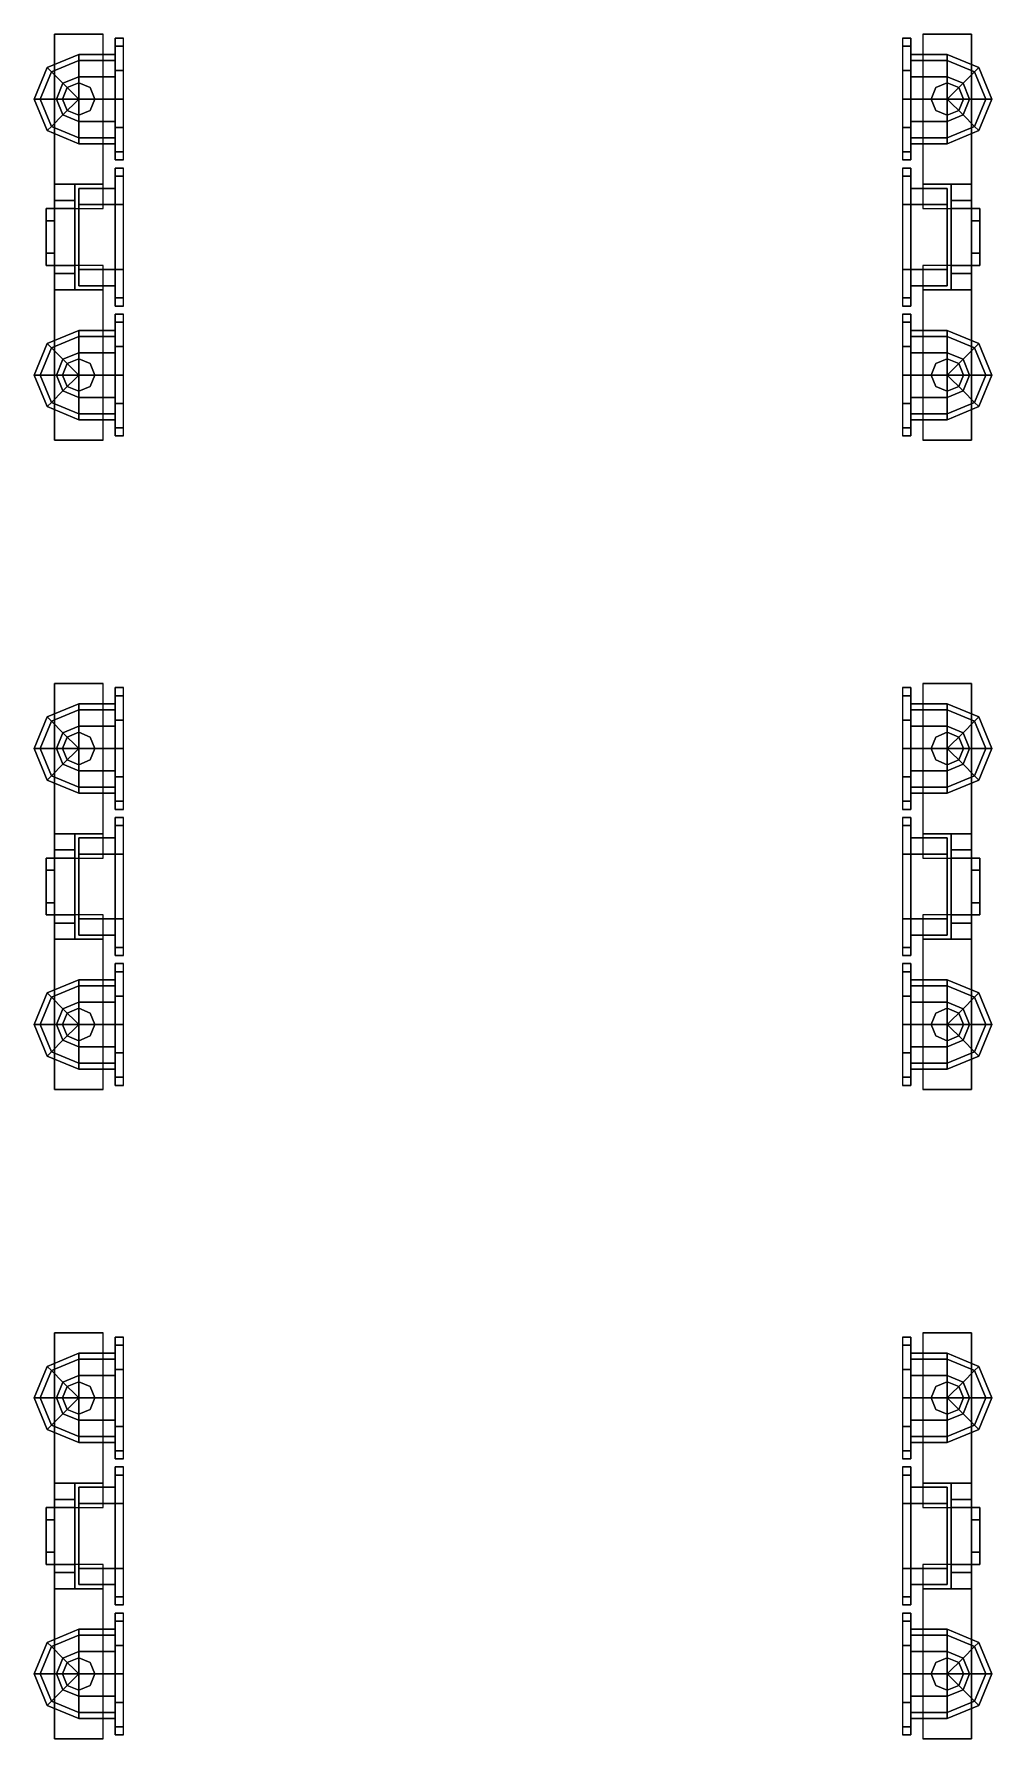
# Model space of a CAD drawing. Extents: x -1.18 to 1.18, y -2.08 to 2.12.
import ezdxf

# ---------------------------------------------------------------- set-up
doc = ezdxf.new("R2010")
doc.units = 0
doc.layers.add('SUSPENSION', color=5, linetype='CONTINUOUS')

msp = doc.modelspace()

# ---------------------------------------------------------------- linework, layer by layer
at = {"layer": 'SUSPENSION'}
for points in [[(-1.01, 2.12, 0.44), (-1.01, 2.12, 0.25), (-1.13, 2.12, 0.25), (-1.13, 2.12, 0.44)], [(-1.13, 2.12, 0.44), (-1.13, 1.75, 0.44), (-1.01, 1.75, 0.44), (-1.01, 2.12, 0.44)], [(-1.13, 2.12, 0.25), (-1.13, 1.69, 0.25), (-1.13, 1.75, 0.44), (-1.13, 2.12, 0.44)], [(-0.98, 2.09, 0.85), (-0.98, 2.11, 0.76), (-0.98, 2.07, 0.76), (-0.98, 2.0553, 0.815)], [(-0.96, 2.09, 0.85), (-0.96, 2.11, 0.76), (-0.98, 2.11, 0.76), (-0.98, 2.09, 0.85)], [(-0.98, 2.11, 0.51), (-0.98, 2.07, 0.51), (-0.98, 2.07, 0.76), (-0.98, 2.11, 0.76)], [(-0.96, 2.11, 0.51), (-0.98, 2.11, 0.51), (-0.98, 2.11, 0.76), (-0.96, 2.11, 0.76)], [(0.98, 2.09, 0.85), (0.98, 2.11, 0.76), (0.96, 2.11, 0.76), (0.96, 2.09, 0.85)], [(0.98, 2.11, 0.51), (0.96, 2.11, 0.51), (0.96, 2.11, 0.76), (0.98, 2.11, 0.76)], [(0.98, 2.0553, 0.815), (0.98, 2.07, 0.76), (0.98, 2.11, 0.76), (0.98, 2.09, 0.85)], [(0.98, 2.07, 0.51), (0.98, 2.11, 0.51), (0.98, 2.11, 0.76), (0.98, 2.07, 0.76)], [(1.01, 2.12, 0.44), (1.01, 1.75, 0.44), (1.13, 1.75, 0.44), (1.13, 2.12, 0.44)], [(1.13, 2.12, 0.44), (1.13, 2.12, 0.25), (1.01, 2.12, 0.25), (1.01, 2.12, 0.44)], [(1.13, 1.75, 0.44), (1.13, 1.69, 0.25), (1.13, 2.12, 0.25), (1.13, 2.12, 0.44)], [(-1.07, 2.0553, 0.815), (-1.07, 2.07, 0.76), (-1.1478, 2.0378, 0.76), (-1.1374, 2.0274, 0.815)], [(-1.07, 2.07, 0.51), (-1.1478, 2.0378, 0.51), (-1.1478, 2.0378, 0.76), (-1.07, 2.07, 0.76)], [(-0.98, 2.0553, 0.815), (-0.98, 2.07, 0.76), (-1.07, 2.07, 0.76), (-1.07, 2.0553, 0.815)], [(-0.98, 2.07, 0.51), (-1.07, 2.07, 0.51), (-1.07, 2.07, 0.76), (-0.98, 2.07, 0.76)], [(-0.98, 2.03, 0.91), (-0.98, 2.09, 0.85), (-0.98, 2.0553, 0.815), (-0.98, 2.015, 0.87)], [(-0.96, 2.03, 0.91), (-0.96, 2.09, 0.85), (-0.98, 2.09, 0.85), (-0.98, 2.03, 0.91)], [(0.98, 2.03, 0.91), (0.98, 2.09, 0.85), (0.96, 2.09, 0.85), (0.96, 2.03, 0.91)], [(0.98, 2.015, 0.87), (0.98, 2.0553, 0.815), (0.98, 2.09, 0.85), (0.98, 2.03, 0.91)], [(1.07, 2.0553, 0.815), (1.07, 2.07, 0.76), (0.98, 2.07, 0.76), (0.98, 2.0553, 0.815)], [(1.07, 2.07, 0.51), (0.98, 2.07, 0.51), (0.98, 2.07, 0.76), (1.07, 2.07, 0.76)], [(1.1374, 2.0274, 0.815), (1.1478, 2.0378, 0.76), (1.07, 2.07, 0.76), (1.07, 2.0553, 0.815)], [(1.1478, 2.0378, 0.51), (1.07, 2.07, 0.51), (1.07, 2.07, 0.76), (1.1478, 2.0378, 0.76)], [(-1.1374, 2.0274, 0.815), (-1.1478, 2.0378, 0.76), (-1.18, 1.96, 0.76), (-1.1653, 1.96, 0.815)], [(-1.1478, 2.0378, 0.51), (-1.18, 1.96, 0.51), (-1.18, 1.96, 0.76), (-1.1478, 2.0378, 0.76)], [(-1.1089, 1.9989, 0.87), (-1.1374, 2.0274, 0.815), (-1.1653, 1.96, 0.815), (-1.125, 1.96, 0.87)], [(-1.07, 2.015, 0.87), (-1.07, 2.0553, 0.815), (-1.1374, 2.0274, 0.815), (-1.1089, 1.9989, 0.87)], [(-0.98, 2.015, 0.87), (-0.98, 2.0553, 0.815), (-1.07, 2.0553, 0.815), (-1.07, 2.015, 0.87)], [(-0.98, 1.96, 0.93), (-0.98, 2.03, 0.91), (-0.98, 2.015, 0.87), (-0.98, 1.96, 0.89)], [(-0.96, 1.96, 0.93), (-0.96, 2.03, 0.91), (-0.98, 2.03, 0.91), (-0.98, 1.96, 0.93)], [(0.98, 1.96, 0.93), (0.98, 2.03, 0.91), (0.96, 2.03, 0.91), (0.96, 1.96, 0.93)], [(1.07, 2.015, 0.87), (1.07, 2.0553, 0.815), (0.98, 2.0553, 0.815), (0.98, 2.015, 0.87)], [(0.98, 1.96, 0.89), (0.98, 2.015, 0.87), (0.98, 2.03, 0.91), (0.98, 1.96, 0.93)], [(1.1089, 1.9989, 0.87), (1.1374, 2.0274, 0.815), (1.07, 2.0553, 0.815), (1.07, 2.015, 0.87)], [(1.125, 1.96, 0.87), (1.1653, 1.96, 0.815), (1.1374, 2.0274, 0.815), (1.1089, 1.9989, 0.87)], [(1.1653, 1.96, 0.815), (1.18, 1.96, 0.76), (1.1478, 2.0378, 0.76), (1.1374, 2.0274, 0.815)], [(1.18, 1.96, 0.51), (1.1478, 2.0378, 0.51), (1.1478, 2.0378, 0.76), (1.18, 1.96, 0.76)], [(-1.07, 1.96, 0.89), (-1.1089, 1.9989, 0.87), (-1.125, 1.96, 0.87), (-1.07, 1.96, 0.89)], [(-1.0983, 1.9883, 0.44), (-1.11, 1.96, 0.44), (-1.11, 1.96, 0.51), (-1.0983, 1.9883, 0.51)], [(-1.07, 1.96, 0.89), (-1.07, 2.015, 0.87), (-1.1089, 1.9989, 0.87), (-1.07, 1.96, 0.89)], [(-1.07, 2, 0.44), (-1.0983, 1.9883, 0.44), (-1.0983, 1.9883, 0.51), (-1.07, 2, 0.51)], [(-1.07, 2.015, 0.87), (-1.07, 1.96, 0.89), (-0.98, 1.96, 0.89), (-0.98, 2.015, 0.87)], [(-1.0417, 1.9883, 0.44), (-1.07, 2, 0.44), (-1.07, 2, 0.51), (-1.0417, 1.9883, 0.51)], [(-1.03, 1.96, 0.44), (-1.0417, 1.9883, 0.44), (-1.0417, 1.9883, 0.51), (-1.03, 1.96, 0.51)], [(1.07, 1.96, 0.89), (1.07, 2.015, 0.87), (0.98, 2.015, 0.87), (0.98, 1.96, 0.89)], [(1.0417, 1.9883, 0.44), (1.03, 1.96, 0.44), (1.03, 1.96, 0.51), (1.0417, 1.9883, 0.51)], [(1.07, 2, 0.44), (1.0417, 1.9883, 0.44), (1.0417, 1.9883, 0.51), (1.07, 2, 0.51)], [(1.07, 1.96, 0.89), (1.1089, 1.9989, 0.87), (1.07, 2.015, 0.87), (1.07, 1.96, 0.89)], [(1.0983, 1.9883, 0.44), (1.07, 2, 0.44), (1.07, 2, 0.51), (1.0983, 1.9883, 0.51)], [(1.07, 1.96, 0.89), (1.125, 1.96, 0.87), (1.1089, 1.9989, 0.87), (1.07, 1.96, 0.89)], [(1.11, 1.96, 0.44), (1.0983, 1.9883, 0.44), (1.0983, 1.9883, 0.51), (1.11, 1.96, 0.51)], [(-1.1653, 1.96, 0.815), (-1.18, 1.96, 0.76), (-1.1478, 1.8822, 0.76), (-1.1374, 1.8926, 0.815)], [(-1.18, 1.96, 0.51), (-1.1478, 1.8822, 0.51), (-1.1478, 1.8822, 0.76), (-1.18, 1.96, 0.76)], [(-1.125, 1.96, 0.87), (-1.1653, 1.96, 0.815), (-1.1374, 1.8926, 0.815), (-1.1089, 1.9211, 0.87)], [(-1.07, 1.96, 0.89), (-1.125, 1.96, 0.87), (-1.1089, 1.9211, 0.87), (-1.07, 1.96, 0.89)], [(-1.11, 1.96, 0.44), (-1.0983, 1.9317, 0.44), (-1.0983, 1.9317, 0.51), (-1.11, 1.96, 0.51)], [(-1.07, 1.96, 0.89), (-1.1089, 1.9211, 0.87), (-1.07, 1.905, 0.87), (-1.07, 1.96, 0.89)], [(-1.07, 1.96, 0.89), (-1.07, 1.905, 0.87), (-0.98, 1.905, 0.87), (-0.98, 1.96, 0.89)], [(-1.0417, 1.9317, 0.44), (-1.03, 1.96, 0.44), (-1.03, 1.96, 0.51), (-1.0417, 1.9317, 0.51)], [(-0.98, 1.96, 0.89), (-0.98, 1.905, 0.87), (-0.98, 1.89, 0.91), (-0.98, 1.96, 0.93)], [(-0.98, 1.96, 0.93), (-0.98, 1.89, 0.91), (-0.96, 1.89, 0.91), (-0.96, 1.96, 0.93)], [(0.96, 1.96, 0.93), (0.96, 1.89, 0.91), (0.98, 1.89, 0.91), (0.98, 1.96, 0.93)], [(0.98, 1.96, 0.93), (0.98, 1.89, 0.91), (0.98, 1.905, 0.87), (0.98, 1.96, 0.89)], [(1.07, 1.905, 0.87), (1.07, 1.96, 0.89), (0.98, 1.96, 0.89), (0.98, 1.905, 0.87)], [(1.03, 1.96, 0.44), (1.0417, 1.9317, 0.44), (1.0417, 1.9317, 0.51), (1.03, 1.96, 0.51)], [(1.07, 1.96, 0.89), (1.1089, 1.9211, 0.87), (1.125, 1.96, 0.87), (1.07, 1.96, 0.89)], [(1.07, 1.96, 0.89), (1.07, 1.905, 0.87), (1.1089, 1.9211, 0.87), (1.07, 1.96, 0.89)], [(1.0983, 1.9317, 0.44), (1.11, 1.96, 0.44), (1.11, 1.96, 0.51), (1.0983, 1.9317, 0.51)], [(1.1089, 1.9211, 0.87), (1.1374, 1.8926, 0.815), (1.1653, 1.96, 0.815), (1.125, 1.96, 0.87)], [(1.1374, 1.8926, 0.815), (1.1478, 1.8822, 0.76), (1.18, 1.96, 0.76), (1.1653, 1.96, 0.815)], [(1.1478, 1.8822, 0.51), (1.18, 1.96, 0.51), (1.18, 1.96, 0.76), (1.1478, 1.8822, 0.76)], [(-1.1374, 1.8926, 0.815), (-1.1478, 1.8822, 0.76), (-1.07, 1.85, 0.76), (-1.07, 1.8647, 0.815)], [(-1.1089, 1.9211, 0.87), (-1.1374, 1.8926, 0.815), (-1.07, 1.8647, 0.815), (-1.07, 1.905, 0.87)], [(-1.0983, 1.9317, 0.44), (-1.07, 1.92, 0.44), (-1.07, 1.92, 0.51), (-1.0983, 1.9317, 0.51)], [(-1.07, 1.92, 0.44), (-1.0417, 1.9317, 0.44), (-1.0417, 1.9317, 0.51), (-1.07, 1.92, 0.51)], [(-1.07, 1.905, 0.87), (-1.07, 1.8647, 0.815), (-0.98, 1.8647, 0.815), (-0.98, 1.905, 0.87)], [(-0.98, 1.905, 0.87), (-0.98, 1.8647, 0.815), (-0.98, 1.83, 0.85), (-0.98, 1.89, 0.91)], [(-0.98, 1.89, 0.91), (-0.98, 1.83, 0.85), (-0.96, 1.83, 0.85), (-0.96, 1.89, 0.91)], [(0.96, 1.89, 0.91), (0.96, 1.83, 0.85), (0.98, 1.83, 0.85), (0.98, 1.89, 0.91)], [(0.98, 1.89, 0.91), (0.98, 1.83, 0.85), (0.98, 1.8647, 0.815), (0.98, 1.905, 0.87)], [(0.98, 1.905, 0.87), (0.98, 1.8647, 0.815), (1.07, 1.8647, 0.815), (1.07, 1.905, 0.87)], [(1.0417, 1.9317, 0.44), (1.07, 1.92, 0.44), (1.07, 1.92, 0.51), (1.0417, 1.9317, 0.51)], [(1.07, 1.92, 0.44), (1.0983, 1.9317, 0.44), (1.0983, 1.9317, 0.51), (1.07, 1.92, 0.51)], [(1.07, 1.905, 0.87), (1.07, 1.8647, 0.815), (1.1374, 1.8926, 0.815), (1.1089, 1.9211, 0.87)], [(1.07, 1.8647, 0.815), (1.07, 1.85, 0.76), (1.1478, 1.8822, 0.76), (1.1374, 1.8926, 0.815)], [(-1.1478, 1.8822, 0.51), (-1.07, 1.85, 0.51), (-1.07, 1.85, 0.76), (-1.1478, 1.8822, 0.76)], [(-1.07, 1.8647, 0.815), (-1.07, 1.85, 0.76), (-0.98, 1.85, 0.76), (-0.98, 1.8647, 0.815)], [(-1.07, 1.85, 0.51), (-0.98, 1.85, 0.51), (-0.98, 1.85, 0.76), (-1.07, 1.85, 0.76)], [(-0.98, 1.8647, 0.815), (-0.98, 1.85, 0.76), (-0.98, 1.81, 0.76), (-0.98, 1.83, 0.85)], [(-0.98, 1.85, 0.51), (-0.98, 1.81, 0.51), (-0.98, 1.81, 0.76), (-0.98, 1.85, 0.76)], [(0.98, 1.83, 0.85), (0.98, 1.81, 0.76), (0.98, 1.85, 0.76), (0.98, 1.8647, 0.815)], [(0.98, 1.8647, 0.815), (0.98, 1.85, 0.76), (1.07, 1.85, 0.76), (1.07, 1.8647, 0.815)], [(0.98, 1.85, 0.51), (1.07, 1.85, 0.51), (1.07, 1.85, 0.76), (0.98, 1.85, 0.76)], [(0.98, 1.81, 0.51), (0.98, 1.85, 0.51), (0.98, 1.85, 0.76), (0.98, 1.81, 0.76)], [(1.07, 1.85, 0.51), (1.1478, 1.8822, 0.51), (1.1478, 1.8822, 0.76), (1.07, 1.85, 0.76)], [(-0.98, 1.83, 0.85), (-0.98, 1.81, 0.76), (-0.96, 1.81, 0.76), (-0.96, 1.83, 0.85)], [(-0.98, 1.81, 0.51), (-0.96, 1.81, 0.51), (-0.96, 1.81, 0.76), (-0.98, 1.81, 0.76)], [(0.96, 1.83, 0.85), (0.96, 1.81, 0.76), (0.98, 1.81, 0.76), (0.98, 1.83, 0.85)], [(0.96, 1.81, 0.51), (0.98, 1.81, 0.51), (0.98, 1.81, 0.76), (0.96, 1.81, 0.76)], [(-0.98, 1.79, 0.51), (-0.98, 1.74, 0.51), (-0.98, 1.74, 0.78), (-0.98, 1.79, 0.8)], [(-0.98, 1.79, 0.8), (-0.98, 1.74, 0.78), (-0.98, 1.74, 0.78), (-0.98, 1.77, 0.84)], [(-0.96, 1.79, 0.8), (-0.98, 1.79, 0.8), (-0.98, 1.77, 0.84), (-0.96, 1.77, 0.84)], [(-0.96, 1.79, 0.51), (-0.98, 1.79, 0.51), (-0.98, 1.79, 0.8), (-0.96, 1.79, 0.8)], [(-0.98, 1.77, 0.84), (-0.98, 1.74, 0.78), (-0.98, 1.7, 0.82), (-0.98, 1.7, 0.88)], [(-0.96, 1.77, 0.84), (-0.98, 1.77, 0.84), (-0.98, 1.7, 0.88), (-0.96, 1.7, 0.88)], [(0.98, 1.79, 0.8), (0.96, 1.79, 0.8), (0.96, 1.77, 0.84), (0.98, 1.77, 0.84)], [(0.98, 1.79, 0.51), (0.96, 1.79, 0.51), (0.96, 1.79, 0.8), (0.98, 1.79, 0.8)], [(0.98, 1.77, 0.84), (0.96, 1.77, 0.84), (0.96, 1.7, 0.88), (0.98, 1.7, 0.88)], [(0.98, 1.74, 0.78), (0.98, 1.79, 0.8), (0.98, 1.77, 0.84), (0.98, 1.74, 0.78)], [(0.98, 1.74, 0.51), (0.98, 1.79, 0.51), (0.98, 1.79, 0.8), (0.98, 1.74, 0.78)], [(0.98, 1.74, 0.78), (0.98, 1.77, 0.84), (0.98, 1.7, 0.88), (0.98, 1.7, 0.82)], [(-1.13, 1.75, 0.57), (-1.13, 1.69, 0.47), (-1.13, 1.66, 0.5), (-1.13, 1.71, 0.65)], [(-1.13, 1.75, 0.44), (-1.13, 1.69, 0.25), (-1.13, 1.69, 0.47), (-1.13, 1.75, 0.57)], [(-1.08, 1.75, 0.57), (-1.08, 1.75, 0.44), (-1.13, 1.75, 0.44), (-1.13, 1.75, 0.57)], [(-1.08, 1.71, 0.65), (-1.08, 1.75, 0.57), (-1.13, 1.75, 0.57), (-1.13, 1.71, 0.65)], [(-1.08, 1.75, 0.44), (-1.08, 1.69, 0.25), (-1.01, 1.69, 0.25), (-1.01, 1.75, 0.44)], [(-1.07, 1.5, 0.51), (-1.07, 1.5, 0.78), (-1.07, 1.74, 0.78), (-1.07, 1.74, 0.51)], [(-1.07, 1.5, 0.78), (-1.07, 1.54, 0.82), (-1.07, 1.7, 0.82), (-1.07, 1.74, 0.78)], [(-0.98, 1.74, 0.78), (-1.07, 1.74, 0.78), (-1.07, 1.7, 0.82), (-0.98, 1.7, 0.82)], [(-0.98, 1.74, 0.51), (-1.07, 1.74, 0.51), (-1.07, 1.74, 0.78), (-0.98, 1.74, 0.78)], [(1.07, 1.74, 0.78), (0.98, 1.74, 0.78), (0.98, 1.7, 0.82), (1.07, 1.7, 0.82)], [(1.07, 1.74, 0.51), (0.98, 1.74, 0.51), (0.98, 1.74, 0.78), (1.07, 1.74, 0.78)], [(1.01, 1.75, 0.44), (1.01, 1.69, 0.25), (1.08, 1.69, 0.25), (1.08, 1.75, 0.44)], [(1.07, 1.74, 0.78), (1.07, 1.7, 0.82), (1.07, 1.54, 0.82), (1.07, 1.5, 0.78)], [(1.07, 1.74, 0.51), (1.07, 1.74, 0.78), (1.07, 1.5, 0.78), (1.07, 1.5, 0.51)], [(1.13, 1.75, 0.57), (1.13, 1.75, 0.44), (1.08, 1.75, 0.44), (1.08, 1.75, 0.57)], [(1.13, 1.71, 0.65), (1.13, 1.75, 0.57), (1.08, 1.75, 0.57), (1.08, 1.71, 0.65)], [(1.13, 1.66, 0.5), (1.13, 1.69, 0.47), (1.13, 1.75, 0.57), (1.13, 1.71, 0.65)], [(1.13, 1.69, 0.47), (1.13, 1.69, 0.25), (1.13, 1.75, 0.44), (1.13, 1.75, 0.57)], [(-1.13, 1.66, 0.5), (-1.13, 1.69, 0.47), (-1.15, 1.69, 0.47), (-1.15, 1.66, 0.5)], [(-1.15, 1.66, 0.5), (-1.15, 1.69, 0.47), (-1.15, 1.55, 0.47), (-1.15, 1.58, 0.5)], [(-1.13, 1.69, 0.47), (-1.13, 1.69, 0.25), (-1.15, 1.69, 0.23), (-1.15, 1.69, 0.47)], [(-1.08, 1.69, 0.25), (-1.08, 1.69, 0.23), (-1.15, 1.69, 0.23), (-1.13, 1.69, 0.25)], [(-1.15, 1.55, 0.23), (-1.15, 1.69, 0.23), (-1.08, 1.69, 0.23), (-1.08, 1.55, 0.23)], [(-1.15, 1.69, 0.47), (-1.15, 1.69, 0.23), (-1.15, 1.55, 0.23), (-1.15, 1.55, 0.47)], [(-1.13, 1.71, 0.65), (-1.13, 1.53, 0.65), (-1.08, 1.53, 0.65), (-1.08, 1.71, 0.65)], [(-1.13, 1.66, 0.5), (-1.13, 1.58, 0.5), (-1.13, 1.53, 0.65), (-1.13, 1.71, 0.65)], [(-1.07, 1.54, 0.82), (-0.98, 1.54, 0.82), (-0.98, 1.7, 0.82), (-1.07, 1.7, 0.82)], [(-0.98, 1.54, 0.82), (-0.98, 1.54, 0.88), (-0.98, 1.7, 0.88), (-0.98, 1.7, 0.82)], [(-0.96, 1.7, 0.88), (-0.98, 1.7, 0.88), (-0.98, 1.54, 0.88), (-0.96, 1.54, 0.88)], [(0.96, 1.54, 0.88), (0.98, 1.54, 0.88), (0.98, 1.7, 0.88), (0.96, 1.7, 0.88)], [(1.07, 1.7, 0.82), (0.98, 1.7, 0.82), (0.98, 1.54, 0.82), (1.07, 1.54, 0.82)], [(0.98, 1.7, 0.82), (0.98, 1.7, 0.88), (0.98, 1.54, 0.88), (0.98, 1.54, 0.82)], [(1.13, 1.53, 0.65), (1.13, 1.71, 0.65), (1.08, 1.71, 0.65), (1.08, 1.53, 0.65)], [(1.15, 1.69, 0.23), (1.15, 1.55, 0.23), (1.08, 1.55, 0.23), (1.08, 1.69, 0.23)], [(1.13, 1.69, 0.25), (1.15, 1.69, 0.23), (1.08, 1.69, 0.23), (1.08, 1.69, 0.25)], [(1.13, 1.58, 0.5), (1.13, 1.66, 0.5), (1.13, 1.71, 0.65), (1.13, 1.53, 0.65)], [(1.15, 1.66, 0.5), (1.15, 1.69, 0.47), (1.13, 1.69, 0.47), (1.13, 1.66, 0.5)], [(1.15, 1.69, 0.47), (1.15, 1.69, 0.23), (1.13, 1.69, 0.25), (1.13, 1.69, 0.47)], [(1.15, 1.58, 0.5), (1.15, 1.55, 0.47), (1.15, 1.69, 0.47), (1.15, 1.66, 0.5)], [(1.15, 1.55, 0.47), (1.15, 1.55, 0.23), (1.15, 1.69, 0.23), (1.15, 1.69, 0.47)], [(-1.13, 1.58, 0.5), (-1.13, 1.66, 0.5), (-1.15, 1.66, 0.5), (-1.15, 1.58, 0.5)], [(1.13, 1.66, 0.5), (1.13, 1.58, 0.5), (1.15, 1.58, 0.5), (1.15, 1.66, 0.5)], [(-1.15, 1.58, 0.5), (-1.15, 1.55, 0.47), (-1.13, 1.55, 0.47), (-1.13, 1.58, 0.5)], [(-1.13, 1.58, 0.5), (-1.13, 1.55, 0.47), (-1.13, 1.49, 0.57), (-1.13, 1.53, 0.65)], [(1.13, 1.58, 0.5), (1.13, 1.55, 0.47), (1.15, 1.55, 0.47), (1.15, 1.58, 0.5)], [(1.13, 1.49, 0.57), (1.13, 1.55, 0.47), (1.13, 1.58, 0.5), (1.13, 1.53, 0.65)], [(-1.15, 1.55, 0.47), (-1.15, 1.55, 0.23), (-1.13, 1.55, 0.25), (-1.13, 1.55, 0.47)], [(-1.13, 1.55, 0.25), (-1.15, 1.55, 0.23), (-1.08, 1.55, 0.23), (-1.08, 1.55, 0.25)], [(-1.13, 1.55, 0.47), (-1.13, 1.55, 0.25), (-1.13, 1.49, 0.44), (-1.13, 1.49, 0.57)], [(-1.13, 1.49, 0.44), (-1.13, 1.55, 0.25), (-1.13, 1.12, 0.25), (-1.13, 1.12, 0.44)], [(-1.13, 1.53, 0.65), (-1.13, 1.49, 0.57), (-1.08, 1.49, 0.57), (-1.08, 1.53, 0.65)], [(-1.01, 1.49, 0.44), (-1.01, 1.55, 0.25), (-1.08, 1.55, 0.25), (-1.08, 1.49, 0.44)], [(-1.07, 1.5, 0.78), (-0.98, 1.5, 0.78), (-0.98, 1.54, 0.82), (-1.07, 1.54, 0.82)], [(-0.98, 1.5, 0.78), (-0.98, 1.47, 0.84), (-0.98, 1.54, 0.88), (-0.98, 1.54, 0.82)], [(-0.98, 1.47, 0.84), (-0.96, 1.47, 0.84), (-0.96, 1.54, 0.88), (-0.98, 1.54, 0.88)], [(0.96, 1.47, 0.84), (0.98, 1.47, 0.84), (0.98, 1.54, 0.88), (0.96, 1.54, 0.88)], [(0.98, 1.5, 0.78), (1.07, 1.5, 0.78), (1.07, 1.54, 0.82), (0.98, 1.54, 0.82)], [(0.98, 1.47, 0.84), (0.98, 1.5, 0.78), (0.98, 1.54, 0.82), (0.98, 1.54, 0.88)], [(1.08, 1.49, 0.44), (1.08, 1.55, 0.25), (1.01, 1.55, 0.25), (1.01, 1.49, 0.44)], [(1.08, 1.55, 0.25), (1.08, 1.55, 0.23), (1.15, 1.55, 0.23), (1.13, 1.55, 0.25)], [(1.08, 1.53, 0.65), (1.08, 1.49, 0.57), (1.13, 1.49, 0.57), (1.13, 1.53, 0.65)], [(1.13, 1.49, 0.44), (1.13, 1.55, 0.25), (1.13, 1.55, 0.47), (1.13, 1.49, 0.57)], [(1.13, 1.12, 0.25), (1.13, 1.55, 0.25), (1.13, 1.49, 0.44), (1.13, 1.12, 0.44)], [(1.13, 1.55, 0.47), (1.13, 1.55, 0.25), (1.15, 1.55, 0.23), (1.15, 1.55, 0.47)], [(-1.13, 1.49, 0.57), (-1.13, 1.49, 0.44), (-1.08, 1.49, 0.44), (-1.08, 1.49, 0.57)], [(-1.01, 1.12, 0.44), (-1.01, 1.49, 0.44), (-1.13, 1.49, 0.44), (-1.13, 1.12, 0.44)], [(-1.07, 1.5, 0.51), (-0.98, 1.5, 0.51), (-0.98, 1.5, 0.78), (-1.07, 1.5, 0.78)], [(-0.98, 1.5, 0.51), (-0.98, 1.45, 0.51), (-0.98, 1.45, 0.8), (-0.98, 1.5, 0.78)], [(-0.98, 1.5, 0.78), (-0.98, 1.45, 0.8), (-0.98, 1.47, 0.84), (-0.98, 1.5, 0.78)], [(-0.98, 1.45, 0.8), (-0.96, 1.45, 0.8), (-0.96, 1.47, 0.84), (-0.98, 1.47, 0.84)], [(0.96, 1.45, 0.8), (0.98, 1.45, 0.8), (0.98, 1.47, 0.84), (0.96, 1.47, 0.84)], [(0.98, 1.5, 0.51), (1.07, 1.5, 0.51), (1.07, 1.5, 0.78), (0.98, 1.5, 0.78)], [(0.98, 1.45, 0.8), (0.98, 1.5, 0.78), (0.98, 1.5, 0.78), (0.98, 1.47, 0.84)], [(0.98, 1.45, 0.51), (0.98, 1.5, 0.51), (0.98, 1.5, 0.78), (0.98, 1.45, 0.8)], [(1.13, 1.12, 0.44), (1.13, 1.49, 0.44), (1.01, 1.49, 0.44), (1.01, 1.12, 0.44)], [(1.08, 1.49, 0.57), (1.08, 1.49, 0.44), (1.13, 1.49, 0.44), (1.13, 1.49, 0.57)], [(-0.98, 1.45, 0.51), (-0.96, 1.45, 0.51), (-0.96, 1.45, 0.8), (-0.98, 1.45, 0.8)], [(-0.96, 1.43, 0.51), (-0.98, 1.43, 0.51), (-0.98, 1.43, 0.76), (-0.96, 1.43, 0.76)], [(-0.98, 1.43, 0.51), (-0.98, 1.39, 0.51), (-0.98, 1.39, 0.76), (-0.98, 1.43, 0.76)], [(-0.96, 1.41, 0.85), (-0.96, 1.43, 0.76), (-0.98, 1.43, 0.76), (-0.98, 1.41, 0.85)], [(-0.98, 1.41, 0.85), (-0.98, 1.43, 0.76), (-0.98, 1.39, 0.76), (-0.98, 1.3753, 0.815)], [(0.96, 1.45, 0.51), (0.98, 1.45, 0.51), (0.98, 1.45, 0.8), (0.96, 1.45, 0.8)], [(0.98, 1.43, 0.51), (0.96, 1.43, 0.51), (0.96, 1.43, 0.76), (0.98, 1.43, 0.76)], [(0.98, 1.41, 0.85), (0.98, 1.43, 0.76), (0.96, 1.43, 0.76), (0.96, 1.41, 0.85)], [(0.98, 1.39, 0.51), (0.98, 1.43, 0.51), (0.98, 1.43, 0.76), (0.98, 1.39, 0.76)], [(0.98, 1.3753, 0.815), (0.98, 1.39, 0.76), (0.98, 1.43, 0.76), (0.98, 1.41, 0.85)], [(-1.07, 1.39, 0.51), (-1.1478, 1.3578, 0.51), (-1.1478, 1.3578, 0.76), (-1.07, 1.39, 0.76)], [(-1.07, 1.3753, 0.815), (-1.07, 1.39, 0.76), (-1.1478, 1.3578, 0.76), (-1.1374, 1.3474, 0.815)], [(-0.98, 1.3753, 0.815), (-0.98, 1.39, 0.76), (-1.07, 1.39, 0.76), (-1.07, 1.3753, 0.815)], [(-0.98, 1.39, 0.51), (-1.07, 1.39, 0.51), (-1.07, 1.39, 0.76), (-0.98, 1.39, 0.76)], [(-0.96, 1.35, 0.91), (-0.96, 1.41, 0.85), (-0.98, 1.41, 0.85), (-0.98, 1.35, 0.91)], [(-0.98, 1.35, 0.91), (-0.98, 1.41, 0.85), (-0.98, 1.3753, 0.815), (-0.98, 1.335, 0.87)], [(0.98, 1.35, 0.91), (0.98, 1.41, 0.85), (0.96, 1.41, 0.85), (0.96, 1.35, 0.91)], [(0.98, 1.335, 0.87), (0.98, 1.3753, 0.815), (0.98, 1.41, 0.85), (0.98, 1.35, 0.91)], [(1.07, 1.39, 0.51), (0.98, 1.39, 0.51), (0.98, 1.39, 0.76), (1.07, 1.39, 0.76)], [(1.07, 1.3753, 0.815), (1.07, 1.39, 0.76), (0.98, 1.39, 0.76), (0.98, 1.3753, 0.815)], [(1.1478, 1.3578, 0.51), (1.07, 1.39, 0.51), (1.07, 1.39, 0.76), (1.1478, 1.3578, 0.76)], [(1.1374, 1.3474, 0.815), (1.1478, 1.3578, 0.76), (1.07, 1.39, 0.76), (1.07, 1.3753, 0.815)], [(-1.1478, 1.3578, 0.51), (-1.18, 1.28, 0.51), (-1.18, 1.28, 0.76), (-1.1478, 1.3578, 0.76)], [(-1.1374, 1.3474, 0.815), (-1.1478, 1.3578, 0.76), (-1.18, 1.28, 0.76), (-1.1653, 1.28, 0.815)], [(-1.1089, 1.3189, 0.87), (-1.1374, 1.3474, 0.815), (-1.1653, 1.28, 0.815), (-1.125, 1.28, 0.87)], [(-1.07, 1.335, 0.87), (-1.07, 1.3753, 0.815), (-1.1374, 1.3474, 0.815), (-1.1089, 1.3189, 0.87)], [(-0.98, 1.335, 0.87), (-0.98, 1.3753, 0.815), (-1.07, 1.3753, 0.815), (-1.07, 1.335, 0.87)], [(-0.98, 1.28, 0.93), (-0.98, 1.35, 0.91), (-0.98, 1.335, 0.87), (-0.98, 1.28, 0.89)], [(-0.96, 1.28, 0.93), (-0.96, 1.35, 0.91), (-0.98, 1.35, 0.91), (-0.98, 1.28, 0.93)], [(0.98, 1.28, 0.93), (0.98, 1.35, 0.91), (0.96, 1.35, 0.91), (0.96, 1.28, 0.93)], [(1.07, 1.335, 0.87), (1.07, 1.3753, 0.815), (0.98, 1.3753, 0.815), (0.98, 1.335, 0.87)], [(0.98, 1.28, 0.89), (0.98, 1.335, 0.87), (0.98, 1.35, 0.91), (0.98, 1.28, 0.93)], [(1.1089, 1.3189, 0.87), (1.1374, 1.3474, 0.815), (1.07, 1.3753, 0.815), (1.07, 1.335, 0.87)], [(1.125, 1.28, 0.87), (1.1653, 1.28, 0.815), (1.1374, 1.3474, 0.815), (1.1089, 1.3189, 0.87)], [(1.1653, 1.28, 0.815), (1.18, 1.28, 0.76), (1.1478, 1.3578, 0.76), (1.1374, 1.3474, 0.815)], [(1.18, 1.28, 0.51), (1.1478, 1.3578, 0.51), (1.1478, 1.3578, 0.76), (1.18, 1.28, 0.76)], [(-1.07, 1.28, 0.89), (-1.1089, 1.3189, 0.87), (-1.125, 1.28, 0.87), (-1.07, 1.28, 0.89)], [(-1.0983, 1.3083, 0.44), (-1.11, 1.28, 0.44), (-1.11, 1.28, 0.51), (-1.0983, 1.3083, 0.51)], [(-1.07, 1.28, 0.89), (-1.07, 1.335, 0.87), (-1.1089, 1.3189, 0.87), (-1.07, 1.28, 0.89)], [(-1.07, 1.32, 0.44), (-1.0983, 1.3083, 0.44), (-1.0983, 1.3083, 0.51), (-1.07, 1.32, 0.51)], [(-1.07, 1.335, 0.87), (-1.07, 1.28, 0.89), (-0.98, 1.28, 0.89), (-0.98, 1.335, 0.87)], [(-1.0417, 1.3083, 0.44), (-1.07, 1.32, 0.44), (-1.07, 1.32, 0.51), (-1.0417, 1.3083, 0.51)], [(-1.03, 1.28, 0.44), (-1.0417, 1.3083, 0.44), (-1.0417, 1.3083, 0.51), (-1.03, 1.28, 0.51)], [(1.07, 1.28, 0.89), (1.07, 1.335, 0.87), (0.98, 1.335, 0.87), (0.98, 1.28, 0.89)], [(1.0417, 1.3083, 0.44), (1.03, 1.28, 0.44), (1.03, 1.28, 0.51), (1.0417, 1.3083, 0.51)], [(1.07, 1.32, 0.44), (1.0417, 1.3083, 0.44), (1.0417, 1.3083, 0.51), (1.07, 1.32, 0.51)], [(1.07, 1.28, 0.89), (1.1089, 1.3189, 0.87), (1.07, 1.335, 0.87), (1.07, 1.28, 0.89)], [(1.0983, 1.3083, 0.44), (1.07, 1.32, 0.44), (1.07, 1.32, 0.51), (1.0983, 1.3083, 0.51)], [(1.07, 1.28, 0.89), (1.125, 1.28, 0.87), (1.1089, 1.3189, 0.87), (1.07, 1.28, 0.89)], [(1.11, 1.28, 0.44), (1.0983, 1.3083, 0.44), (1.0983, 1.3083, 0.51), (1.11, 1.28, 0.51)], [(-1.18, 1.28, 0.51), (-1.1478, 1.2022, 0.51), (-1.1478, 1.2022, 0.76), (-1.18, 1.28, 0.76)], [(-1.1653, 1.28, 0.815), (-1.18, 1.28, 0.76), (-1.1478, 1.2022, 0.76), (-1.1374, 1.2126, 0.815)], [(-1.125, 1.28, 0.87), (-1.1653, 1.28, 0.815), (-1.1374, 1.2126, 0.815), (-1.1089, 1.2411, 0.87)], [(-1.07, 1.28, 0.89), (-1.125, 1.28, 0.87), (-1.1089, 1.2411, 0.87), (-1.07, 1.28, 0.89)], [(-1.11, 1.28, 0.44), (-1.0983, 1.2517, 0.44), (-1.0983, 1.2517, 0.51), (-1.11, 1.28, 0.51)], [(-1.07, 1.28, 0.89), (-1.1089, 1.2411, 0.87), (-1.07, 1.225, 0.87), (-1.07, 1.28, 0.89)], [(-1.07, 1.28, 0.89), (-1.07, 1.225, 0.87), (-0.98, 1.225, 0.87), (-0.98, 1.28, 0.89)], [(-1.0417, 1.2517, 0.44), (-1.03, 1.28, 0.44), (-1.03, 1.28, 0.51), (-1.0417, 1.2517, 0.51)], [(-0.98, 1.28, 0.89), (-0.98, 1.225, 0.87), (-0.98, 1.21, 0.91), (-0.98, 1.28, 0.93)], [(-0.98, 1.28, 0.93), (-0.98, 1.21, 0.91), (-0.96, 1.21, 0.91), (-0.96, 1.28, 0.93)], [(0.96, 1.28, 0.93), (0.96, 1.21, 0.91), (0.98, 1.21, 0.91), (0.98, 1.28, 0.93)], [(0.98, 1.28, 0.93), (0.98, 1.21, 0.91), (0.98, 1.225, 0.87), (0.98, 1.28, 0.89)], [(1.07, 1.225, 0.87), (1.07, 1.28, 0.89), (0.98, 1.28, 0.89), (0.98, 1.225, 0.87)], [(1.03, 1.28, 0.44), (1.0417, 1.2517, 0.44), (1.0417, 1.2517, 0.51), (1.03, 1.28, 0.51)], [(1.07, 1.28, 0.89), (1.07, 1.225, 0.87), (1.1089, 1.2411, 0.87), (1.07, 1.28, 0.89)], [(1.07, 1.28, 0.89), (1.1089, 1.2411, 0.87), (1.125, 1.28, 0.87), (1.07, 1.28, 0.89)], [(1.0983, 1.2517, 0.44), (1.11, 1.28, 0.44), (1.11, 1.28, 0.51), (1.0983, 1.2517, 0.51)], [(1.1089, 1.2411, 0.87), (1.1374, 1.2126, 0.815), (1.1653, 1.28, 0.815), (1.125, 1.28, 0.87)], [(1.1374, 1.2126, 0.815), (1.1478, 1.2022, 0.76), (1.18, 1.28, 0.76), (1.1653, 1.28, 0.815)], [(1.1478, 1.2022, 0.51), (1.18, 1.28, 0.51), (1.18, 1.28, 0.76), (1.1478, 1.2022, 0.76)], [(-1.1089, 1.2411, 0.87), (-1.1374, 1.2126, 0.815), (-1.07, 1.1847, 0.815), (-1.07, 1.225, 0.87)], [(-1.0983, 1.2517, 0.44), (-1.07, 1.24, 0.44), (-1.07, 1.24, 0.51), (-1.0983, 1.2517, 0.51)], [(-1.07, 1.24, 0.44), (-1.0417, 1.2517, 0.44), (-1.0417, 1.2517, 0.51), (-1.07, 1.24, 0.51)], [(-1.07, 1.225, 0.87), (-1.07, 1.1847, 0.815), (-0.98, 1.1847, 0.815), (-0.98, 1.225, 0.87)], [(-0.98, 1.225, 0.87), (-0.98, 1.1847, 0.815), (-0.98, 1.15, 0.85), (-0.98, 1.21, 0.91)], [(0.98, 1.21, 0.91), (0.98, 1.15, 0.85), (0.98, 1.1847, 0.815), (0.98, 1.225, 0.87)], [(0.98, 1.225, 0.87), (0.98, 1.1847, 0.815), (1.07, 1.1847, 0.815), (1.07, 1.225, 0.87)], [(1.0417, 1.2517, 0.44), (1.07, 1.24, 0.44), (1.07, 1.24, 0.51), (1.0417, 1.2517, 0.51)], [(1.07, 1.24, 0.44), (1.0983, 1.2517, 0.44), (1.0983, 1.2517, 0.51), (1.07, 1.24, 0.51)], [(1.07, 1.225, 0.87), (1.07, 1.1847, 0.815), (1.1374, 1.2126, 0.815), (1.1089, 1.2411, 0.87)], [(-1.1374, 1.2126, 0.815), (-1.1478, 1.2022, 0.76), (-1.07, 1.17, 0.76), (-1.07, 1.1847, 0.815)], [(-1.1478, 1.2022, 0.51), (-1.07, 1.17, 0.51), (-1.07, 1.17, 0.76), (-1.1478, 1.2022, 0.76)], [(-1.07, 1.1847, 0.815), (-1.07, 1.17, 0.76), (-0.98, 1.17, 0.76), (-0.98, 1.1847, 0.815)], [(-0.98, 1.21, 0.91), (-0.98, 1.15, 0.85), (-0.96, 1.15, 0.85), (-0.96, 1.21, 0.91)], [(-0.98, 1.1847, 0.815), (-0.98, 1.17, 0.76), (-0.98, 1.13, 0.76), (-0.98, 1.15, 0.85)], [(0.96, 1.21, 0.91), (0.96, 1.15, 0.85), (0.98, 1.15, 0.85), (0.98, 1.21, 0.91)], [(0.98, 1.1847, 0.815), (0.98, 1.17, 0.76), (1.07, 1.17, 0.76), (1.07, 1.1847, 0.815)], [(0.98, 1.15, 0.85), (0.98, 1.13, 0.76), (0.98, 1.17, 0.76), (0.98, 1.1847, 0.815)], [(1.07, 1.1847, 0.815), (1.07, 1.17, 0.76), (1.1478, 1.2022, 0.76), (1.1374, 1.2126, 0.815)], [(1.07, 1.17, 0.51), (1.1478, 1.2022, 0.51), (1.1478, 1.2022, 0.76), (1.07, 1.17, 0.76)], [(-1.07, 1.17, 0.51), (-0.98, 1.17, 0.51), (-0.98, 1.17, 0.76), (-1.07, 1.17, 0.76)], [(-0.98, 1.17, 0.51), (-0.98, 1.13, 0.51), (-0.98, 1.13, 0.76), (-0.98, 1.17, 0.76)], [(-0.98, 1.15, 0.85), (-0.98, 1.13, 0.76), (-0.96, 1.13, 0.76), (-0.96, 1.15, 0.85)], [(0.96, 1.15, 0.85), (0.96, 1.13, 0.76), (0.98, 1.13, 0.76), (0.98, 1.15, 0.85)], [(0.98, 1.17, 0.51), (1.07, 1.17, 0.51), (1.07, 1.17, 0.76), (0.98, 1.17, 0.76)], [(0.98, 1.13, 0.51), (0.98, 1.17, 0.51), (0.98, 1.17, 0.76), (0.98, 1.13, 0.76)], [(-1.13, 1.12, 0.44), (-1.13, 1.12, 0.25), (-1.01, 1.12, 0.25), (-1.01, 1.12, 0.44)], [(-0.98, 1.13, 0.51), (-0.96, 1.13, 0.51), (-0.96, 1.13, 0.76), (-0.98, 1.13, 0.76)], [(0.96, 1.13, 0.51), (0.98, 1.13, 0.51), (0.98, 1.13, 0.76), (0.96, 1.13, 0.76)], [(1.01, 1.12, 0.44), (1.01, 1.12, 0.25), (1.13, 1.12, 0.25), (1.13, 1.12, 0.44)], [(-1.13, 0.52, 0.25), (-1.13, 0.09, 0.25), (-1.13, 0.15, 0.44), (-1.13, 0.52, 0.44)], [(-1.13, 0.52, 0.44), (-1.13, 0.15, 0.44), (-1.01, 0.15, 0.44), (-1.01, 0.52, 0.44)], [(-1.01, 0.52, 0.44), (-1.01, 0.52, 0.25), (-1.13, 0.52, 0.25), (-1.13, 0.52, 0.44)], [(-0.96, 0.51, 0.51), (-0.98, 0.51, 0.51), (-0.98, 0.51, 0.76), (-0.96, 0.51, 0.76)], [(-0.98, 0.51, 0.51), (-0.98, 0.47, 0.51), (-0.98, 0.47, 0.76), (-0.98, 0.51, 0.76)], [(-0.96, 0.49, 0.85), (-0.96, 0.51, 0.76), (-0.98, 0.51, 0.76), (-0.98, 0.49, 0.85)], [(-0.98, 0.49, 0.85), (-0.98, 0.51, 0.76), (-0.98, 0.47, 0.76), (-0.98, 0.4553, 0.815)], [(0.98, 0.51, 0.51), (0.96, 0.51, 0.51), (0.96, 0.51, 0.76), (0.98, 0.51, 0.76)], [(0.98, 0.49, 0.85), (0.98, 0.51, 0.76), (0.96, 0.51, 0.76), (0.96, 0.49, 0.85)], [(0.98, 0.47, 0.51), (0.98, 0.51, 0.51), (0.98, 0.51, 0.76), (0.98, 0.47, 0.76)], [(0.98, 0.4553, 0.815), (0.98, 0.47, 0.76), (0.98, 0.51, 0.76), (0.98, 0.49, 0.85)], [(1.13, 0.52, 0.44), (1.13, 0.52, 0.25), (1.01, 0.52, 0.25), (1.01, 0.52, 0.44)], [(1.01, 0.52, 0.44), (1.01, 0.15, 0.44), (1.13, 0.15, 0.44), (1.13, 0.52, 0.44)], [(1.13, 0.15, 0.44), (1.13, 0.09, 0.25), (1.13, 0.52, 0.25), (1.13, 0.52, 0.44)], [(-1.07, 0.47, 0.51), (-1.1478, 0.4378, 0.51), (-1.1478, 0.4378, 0.76), (-1.07, 0.47, 0.76)], [(-1.07, 0.4553, 0.815), (-1.07, 0.47, 0.76), (-1.1478, 0.4378, 0.76), (-1.1374, 0.4274, 0.815)], [(-0.98, 0.47, 0.51), (-1.07, 0.47, 0.51), (-1.07, 0.47, 0.76), (-0.98, 0.47, 0.76)], [(-0.98, 0.4553, 0.815), (-0.98, 0.47, 0.76), (-1.07, 0.47, 0.76), (-1.07, 0.4553, 0.815)], [(-0.96, 0.43, 0.91), (-0.96, 0.49, 0.85), (-0.98, 0.49, 0.85), (-0.98, 0.43, 0.91)], [(-0.98, 0.43, 0.91), (-0.98, 0.49, 0.85), (-0.98, 0.4553, 0.815), (-0.98, 0.415, 0.87)], [(0.98, 0.43, 0.91), (0.98, 0.49, 0.85), (0.96, 0.49, 0.85), (0.96, 0.43, 0.91)], [(0.98, 0.415, 0.87), (0.98, 0.4553, 0.815), (0.98, 0.49, 0.85), (0.98, 0.43, 0.91)], [(1.07, 0.47, 0.51), (0.98, 0.47, 0.51), (0.98, 0.47, 0.76), (1.07, 0.47, 0.76)], [(1.07, 0.4553, 0.815), (1.07, 0.47, 0.76), (0.98, 0.47, 0.76), (0.98, 0.4553, 0.815)], [(1.1478, 0.4378, 0.51), (1.07, 0.47, 0.51), (1.07, 0.47, 0.76), (1.1478, 0.4378, 0.76)], [(1.1374, 0.4274, 0.815), (1.1478, 0.4378, 0.76), (1.07, 0.47, 0.76), (1.07, 0.4553, 0.815)], [(-1.1478, 0.4378, 0.51), (-1.18, 0.36, 0.51), (-1.18, 0.36, 0.76), (-1.1478, 0.4378, 0.76)], [(-1.1374, 0.4274, 0.815), (-1.1478, 0.4378, 0.76), (-1.18, 0.36, 0.76), (-1.1653, 0.36, 0.815)], [(-1.1089, 0.3989, 0.87), (-1.1374, 0.4274, 0.815), (-1.1653, 0.36, 0.815), (-1.125, 0.36, 0.87)], [(-1.07, 0.415, 0.87), (-1.07, 0.4553, 0.815), (-1.1374, 0.4274, 0.815), (-1.1089, 0.3989, 0.87)], [(-0.98, 0.415, 0.87), (-0.98, 0.4553, 0.815), (-1.07, 0.4553, 0.815), (-1.07, 0.415, 0.87)], [(-0.96, 0.36, 0.93), (-0.96, 0.43, 0.91), (-0.98, 0.43, 0.91), (-0.98, 0.36, 0.93)], [(-0.98, 0.36, 0.93), (-0.98, 0.43, 0.91), (-0.98, 0.415, 0.87), (-0.98, 0.36, 0.89)], [(0.98, 0.36, 0.93), (0.98, 0.43, 0.91), (0.96, 0.43, 0.91), (0.96, 0.36, 0.93)], [(1.07, 0.415, 0.87), (1.07, 0.4553, 0.815), (0.98, 0.4553, 0.815), (0.98, 0.415, 0.87)], [(0.98, 0.36, 0.89), (0.98, 0.415, 0.87), (0.98, 0.43, 0.91), (0.98, 0.36, 0.93)], [(1.1089, 0.3989, 0.87), (1.1374, 0.4274, 0.815), (1.07, 0.4553, 0.815), (1.07, 0.415, 0.87)], [(1.125, 0.36, 0.87), (1.1653, 0.36, 0.815), (1.1374, 0.4274, 0.815), (1.1089, 0.3989, 0.87)], [(1.1653, 0.36, 0.815), (1.18, 0.36, 0.76), (1.1478, 0.4378, 0.76), (1.1374, 0.4274, 0.815)], [(1.18, 0.36, 0.51), (1.1478, 0.4378, 0.51), (1.1478, 0.4378, 0.76), (1.18, 0.36, 0.76)], [(-1.07, 0.36, 0.89), (-1.1089, 0.3989, 0.87), (-1.125, 0.36, 0.87), (-1.07, 0.36, 0.89)], [(-1.0983, 0.3883, 0.44), (-1.11, 0.36, 0.44), (-1.11, 0.36, 0.51), (-1.0983, 0.3883, 0.51)], [(-1.07, 0.36, 0.89), (-1.07, 0.415, 0.87), (-1.1089, 0.3989, 0.87), (-1.07, 0.36, 0.89)], [(-1.07, 0.4, 0.44), (-1.0983, 0.3883, 0.44), (-1.0983, 0.3883, 0.51), (-1.07, 0.4, 0.51)], [(-1.07, 0.415, 0.87), (-1.07, 0.36, 0.89), (-0.98, 0.36, 0.89), (-0.98, 0.415, 0.87)], [(-1.0417, 0.3883, 0.44), (-1.07, 0.4, 0.44), (-1.07, 0.4, 0.51), (-1.0417, 0.3883, 0.51)], [(-1.03, 0.36, 0.44), (-1.0417, 0.3883, 0.44), (-1.0417, 0.3883, 0.51), (-1.03, 0.36, 0.51)], [(1.07, 0.36, 0.89), (1.07, 0.415, 0.87), (0.98, 0.415, 0.87), (0.98, 0.36, 0.89)], [(1.0417, 0.3883, 0.44), (1.03, 0.36, 0.44), (1.03, 0.36, 0.51), (1.0417, 0.3883, 0.51)], [(1.07, 0.4, 0.44), (1.0417, 0.3883, 0.44), (1.0417, 0.3883, 0.51), (1.07, 0.4, 0.51)], [(1.07, 0.36, 0.89), (1.1089, 0.3989, 0.87), (1.07, 0.415, 0.87), (1.07, 0.36, 0.89)], [(1.0983, 0.3883, 0.44), (1.07, 0.4, 0.44), (1.07, 0.4, 0.51), (1.0983, 0.3883, 0.51)], [(1.07, 0.36, 0.89), (1.125, 0.36, 0.87), (1.1089, 0.3989, 0.87), (1.07, 0.36, 0.89)], [(1.11, 0.36, 0.44), (1.0983, 0.3883, 0.44), (1.0983, 0.3883, 0.51), (1.11, 0.36, 0.51)], [(-1.18, 0.36, 0.51), (-1.1478, 0.2822, 0.51), (-1.1478, 0.2822, 0.76), (-1.18, 0.36, 0.76)], [(-1.1653, 0.36, 0.815), (-1.18, 0.36, 0.76), (-1.1478, 0.2822, 0.76), (-1.1374, 0.2926, 0.815)], [(-1.125, 0.36, 0.87), (-1.1653, 0.36, 0.815), (-1.1374, 0.2926, 0.815), (-1.1089, 0.3211, 0.87)], [(-1.07, 0.36, 0.89), (-1.125, 0.36, 0.87), (-1.1089, 0.3211, 0.87), (-1.07, 0.36, 0.89)], [(-1.11, 0.36, 0.44), (-1.0983, 0.3317, 0.44), (-1.0983, 0.3317, 0.51), (-1.11, 0.36, 0.51)], [(-1.07, 0.36, 0.89), (-1.1089, 0.3211, 0.87), (-1.07, 0.305, 0.87), (-1.07, 0.36, 0.89)], [(-1.07, 0.36, 0.89), (-1.07, 0.305, 0.87), (-0.98, 0.305, 0.87), (-0.98, 0.36, 0.89)], [(-1.0417, 0.3317, 0.44), (-1.03, 0.36, 0.44), (-1.03, 0.36, 0.51), (-1.0417, 0.3317, 0.51)], [(-0.98, 0.36, 0.93), (-0.98, 0.29, 0.91), (-0.96, 0.29, 0.91), (-0.96, 0.36, 0.93)], [(-0.98, 0.36, 0.89), (-0.98, 0.305, 0.87), (-0.98, 0.29, 0.91), (-0.98, 0.36, 0.93)], [(0.96, 0.36, 0.93), (0.96, 0.29, 0.91), (0.98, 0.29, 0.91), (0.98, 0.36, 0.93)], [(0.98, 0.36, 0.93), (0.98, 0.29, 0.91), (0.98, 0.305, 0.87), (0.98, 0.36, 0.89)], [(1.07, 0.305, 0.87), (1.07, 0.36, 0.89), (0.98, 0.36, 0.89), (0.98, 0.305, 0.87)], [(1.03, 0.36, 0.44), (1.0417, 0.3317, 0.44), (1.0417, 0.3317, 0.51), (1.03, 0.36, 0.51)], [(1.07, 0.36, 0.89), (1.07, 0.305, 0.87), (1.1089, 0.3211, 0.87), (1.07, 0.36, 0.89)], [(1.07, 0.36, 0.89), (1.1089, 0.3211, 0.87), (1.125, 0.36, 0.87), (1.07, 0.36, 0.89)], [(1.0983, 0.3317, 0.44), (1.11, 0.36, 0.44), (1.11, 0.36, 0.51), (1.0983, 0.3317, 0.51)], [(1.1089, 0.3211, 0.87), (1.1374, 0.2926, 0.815), (1.1653, 0.36, 0.815), (1.125, 0.36, 0.87)], [(1.1374, 0.2926, 0.815), (1.1478, 0.2822, 0.76), (1.18, 0.36, 0.76), (1.1653, 0.36, 0.815)], [(1.1478, 0.2822, 0.51), (1.18, 0.36, 0.51), (1.18, 0.36, 0.76), (1.1478, 0.2822, 0.76)], [(-1.1089, 0.3211, 0.87), (-1.1374, 0.2926, 0.815), (-1.07, 0.2647, 0.815), (-1.07, 0.305, 0.87)], [(-1.0983, 0.3317, 0.44), (-1.07, 0.32, 0.44), (-1.07, 0.32, 0.51), (-1.0983, 0.3317, 0.51)], [(-1.07, 0.32, 0.44), (-1.0417, 0.3317, 0.44), (-1.0417, 0.3317, 0.51), (-1.07, 0.32, 0.51)], [(-1.07, 0.305, 0.87), (-1.07, 0.2647, 0.815), (-0.98, 0.2647, 0.815), (-0.98, 0.305, 0.87)], [(-0.98, 0.305, 0.87), (-0.98, 0.2647, 0.815), (-0.98, 0.23, 0.85), (-0.98, 0.29, 0.91)], [(0.98, 0.305, 0.87), (0.98, 0.2647, 0.815), (1.07, 0.2647, 0.815), (1.07, 0.305, 0.87)], [(0.98, 0.29, 0.91), (0.98, 0.23, 0.85), (0.98, 0.2647, 0.815), (0.98, 0.305, 0.87)], [(1.0417, 0.3317, 0.44), (1.07, 0.32, 0.44), (1.07, 0.32, 0.51), (1.0417, 0.3317, 0.51)], [(1.07, 0.32, 0.44), (1.0983, 0.3317, 0.44), (1.0983, 0.3317, 0.51), (1.07, 0.32, 0.51)], [(1.07, 0.305, 0.87), (1.07, 0.2647, 0.815), (1.1374, 0.2926, 0.815), (1.1089, 0.3211, 0.87)], [(-1.1374, 0.2926, 0.815), (-1.1478, 0.2822, 0.76), (-1.07, 0.25, 0.76), (-1.07, 0.2647, 0.815)], [(-1.1478, 0.2822, 0.51), (-1.07, 0.25, 0.51), (-1.07, 0.25, 0.76), (-1.1478, 0.2822, 0.76)], [(-1.07, 0.2647, 0.815), (-1.07, 0.25, 0.76), (-0.98, 0.25, 0.76), (-0.98, 0.2647, 0.815)], [(-0.98, 0.29, 0.91), (-0.98, 0.23, 0.85), (-0.96, 0.23, 0.85), (-0.96, 0.29, 0.91)], [(-0.98, 0.2647, 0.815), (-0.98, 0.25, 0.76), (-0.98, 0.21, 0.76), (-0.98, 0.23, 0.85)], [(0.96, 0.29, 0.91), (0.96, 0.23, 0.85), (0.98, 0.23, 0.85), (0.98, 0.29, 0.91)], [(0.98, 0.2647, 0.815), (0.98, 0.25, 0.76), (1.07, 0.25, 0.76), (1.07, 0.2647, 0.815)], [(0.98, 0.23, 0.85), (0.98, 0.21, 0.76), (0.98, 0.25, 0.76), (0.98, 0.2647, 0.815)], [(1.07, 0.2647, 0.815), (1.07, 0.25, 0.76), (1.1478, 0.2822, 0.76), (1.1374, 0.2926, 0.815)], [(1.07, 0.25, 0.51), (1.1478, 0.2822, 0.51), (1.1478, 0.2822, 0.76), (1.07, 0.25, 0.76)], [(-1.07, 0.25, 0.51), (-0.98, 0.25, 0.51), (-0.98, 0.25, 0.76), (-1.07, 0.25, 0.76)], [(-0.98, 0.25, 0.51), (-0.98, 0.21, 0.51), (-0.98, 0.21, 0.76), (-0.98, 0.25, 0.76)], [(-0.98, 0.23, 0.85), (-0.98, 0.21, 0.76), (-0.96, 0.21, 0.76), (-0.96, 0.23, 0.85)], [(-0.98, 0.21, 0.51), (-0.96, 0.21, 0.51), (-0.96, 0.21, 0.76), (-0.98, 0.21, 0.76)], [(0.96, 0.23, 0.85), (0.96, 0.21, 0.76), (0.98, 0.21, 0.76), (0.98, 0.23, 0.85)], [(0.96, 0.21, 0.51), (0.98, 0.21, 0.51), (0.98, 0.21, 0.76), (0.96, 0.21, 0.76)], [(0.98, 0.21, 0.51), (0.98, 0.25, 0.51), (0.98, 0.25, 0.76), (0.98, 0.21, 0.76)], [(0.98, 0.25, 0.51), (1.07, 0.25, 0.51), (1.07, 0.25, 0.76), (0.98, 0.25, 0.76)], [(-0.96, 0.19, 0.51), (-0.98, 0.19, 0.51), (-0.98, 0.19, 0.8), (-0.96, 0.19, 0.8)], [(-0.96, 0.19, 0.8), (-0.98, 0.19, 0.8), (-0.98, 0.17, 0.84), (-0.96, 0.17, 0.84)], [(-0.98, 0.19, 0.8), (-0.98, 0.14, 0.78), (-0.98, 0.14, 0.78), (-0.98, 0.17, 0.84)], [(-0.98, 0.19, 0.51), (-0.98, 0.14, 0.51), (-0.98, 0.14, 0.78), (-0.98, 0.19, 0.8)], [(-0.96, 0.17, 0.84), (-0.98, 0.17, 0.84), (-0.98, 0.1, 0.88), (-0.96, 0.1, 0.88)], [(-0.98, 0.17, 0.84), (-0.98, 0.14, 0.78), (-0.98, 0.1, 0.82), (-0.98, 0.1, 0.88)], [(0.98, 0.19, 0.51), (0.96, 0.19, 0.51), (0.96, 0.19, 0.8), (0.98, 0.19, 0.8)], [(0.98, 0.19, 0.8), (0.96, 0.19, 0.8), (0.96, 0.17, 0.84), (0.98, 0.17, 0.84)], [(0.98, 0.17, 0.84), (0.96, 0.17, 0.84), (0.96, 0.1, 0.88), (0.98, 0.1, 0.88)], [(0.98, 0.14, 0.51), (0.98, 0.19, 0.51), (0.98, 0.19, 0.8), (0.98, 0.14, 0.78)], [(0.98, 0.14, 0.78), (0.98, 0.19, 0.8), (0.98, 0.17, 0.84), (0.98, 0.14, 0.78)], [(0.98, 0.14, 0.78), (0.98, 0.17, 0.84), (0.98, 0.1, 0.88), (0.98, 0.1, 0.82)], [(-1.08, 0.15, 0.57), (-1.08, 0.15, 0.44), (-1.13, 0.15, 0.44), (-1.13, 0.15, 0.57)], [(-1.13, 0.15, 0.44), (-1.13, 0.09, 0.25), (-1.13, 0.09, 0.47), (-1.13, 0.15, 0.57)], [(-1.08, 0.11, 0.65), (-1.08, 0.15, 0.57), (-1.13, 0.15, 0.57), (-1.13, 0.11, 0.65)], [(-1.13, 0.15, 0.57), (-1.13, 0.09, 0.47), (-1.13, 0.06, 0.5), (-1.13, 0.11, 0.65)], [(-1.08, 0.15, 0.44), (-1.08, 0.09, 0.25), (-1.01, 0.09, 0.25), (-1.01, 0.15, 0.44)], [(-0.98, 0.14, 0.51), (-1.07, 0.14, 0.51), (-1.07, 0.14, 0.78), (-0.98, 0.14, 0.78)], [(-0.98, 0.14, 0.78), (-1.07, 0.14, 0.78), (-1.07, 0.1, 0.82), (-0.98, 0.1, 0.82)], [(-1.07, -0.1, 0.78), (-1.07, -0.06, 0.82), (-1.07, 0.1, 0.82), (-1.07, 0.14, 0.78)], [(-1.07, -0.1, 0.51), (-1.07, -0.1, 0.78), (-1.07, 0.14, 0.78), (-1.07, 0.14, 0.51)], [(1.07, 0.14, 0.51), (0.98, 0.14, 0.51), (0.98, 0.14, 0.78), (1.07, 0.14, 0.78)], [(1.07, 0.14, 0.78), (0.98, 0.14, 0.78), (0.98, 0.1, 0.82), (1.07, 0.1, 0.82)], [(1.01, 0.15, 0.44), (1.01, 0.09, 0.25), (1.08, 0.09, 0.25), (1.08, 0.15, 0.44)], [(1.07, 0.14, 0.51), (1.07, 0.14, 0.78), (1.07, -0.1, 0.78), (1.07, -0.1, 0.51)], [(1.07, 0.14, 0.78), (1.07, 0.1, 0.82), (1.07, -0.06, 0.82), (1.07, -0.1, 0.78)], [(1.13, 0.15, 0.57), (1.13, 0.15, 0.44), (1.08, 0.15, 0.44), (1.08, 0.15, 0.57)], [(1.13, 0.11, 0.65), (1.13, 0.15, 0.57), (1.08, 0.15, 0.57), (1.08, 0.11, 0.65)], [(1.13, 0.09, 0.47), (1.13, 0.09, 0.25), (1.13, 0.15, 0.44), (1.13, 0.15, 0.57)], [(1.13, 0.06, 0.5), (1.13, 0.09, 0.47), (1.13, 0.15, 0.57), (1.13, 0.11, 0.65)], [(-1.15, 0.09, 0.47), (-1.15, 0.09, 0.23), (-1.15, -0.05, 0.23), (-1.15, -0.05, 0.47)], [(-1.15, -0.05, 0.23), (-1.15, 0.09, 0.23), (-1.08, 0.09, 0.23), (-1.08, -0.05, 0.23)], [(-1.08, 0.09, 0.25), (-1.08, 0.09, 0.23), (-1.15, 0.09, 0.23), (-1.13, 0.09, 0.25)], [(-1.15, 0.06, 0.5), (-1.15, 0.09, 0.47), (-1.15, -0.05, 0.47), (-1.15, -0.02, 0.5)], [(-1.13, 0.06, 0.5), (-1.13, 0.09, 0.47), (-1.15, 0.09, 0.47), (-1.15, 0.06, 0.5)], [(-1.13, 0.09, 0.47), (-1.13, 0.09, 0.25), (-1.15, 0.09, 0.23), (-1.15, 0.09, 0.47)], [(-1.13, 0.06, 0.5), (-1.13, -0.02, 0.5), (-1.13, -0.07, 0.65), (-1.13, 0.11, 0.65)], [(-1.13, 0.11, 0.65), (-1.13, -0.07, 0.65), (-1.08, -0.07, 0.65), (-1.08, 0.11, 0.65)], [(-1.07, -0.06, 0.82), (-0.98, -0.06, 0.82), (-0.98, 0.1, 0.82), (-1.07, 0.1, 0.82)], [(-0.96, 0.1, 0.88), (-0.98, 0.1, 0.88), (-0.98, -0.06, 0.88), (-0.96, -0.06, 0.88)], [(-0.98, -0.06, 0.82), (-0.98, -0.06, 0.88), (-0.98, 0.1, 0.88), (-0.98, 0.1, 0.82)], [(0.96, -0.06, 0.88), (0.98, -0.06, 0.88), (0.98, 0.1, 0.88), (0.96, 0.1, 0.88)], [(0.98, 0.1, 0.82), (0.98, 0.1, 0.88), (0.98, -0.06, 0.88), (0.98, -0.06, 0.82)], [(1.07, 0.1, 0.82), (0.98, 0.1, 0.82), (0.98, -0.06, 0.82), (1.07, -0.06, 0.82)], [(1.13, -0.07, 0.65), (1.13, 0.11, 0.65), (1.08, 0.11, 0.65), (1.08, -0.07, 0.65)], [(1.13, 0.09, 0.25), (1.15, 0.09, 0.23), (1.08, 0.09, 0.23), (1.08, 0.09, 0.25)], [(1.15, 0.09, 0.23), (1.15, -0.05, 0.23), (1.08, -0.05, 0.23), (1.08, 0.09, 0.23)], [(1.13, -0.02, 0.5), (1.13, 0.06, 0.5), (1.13, 0.11, 0.65), (1.13, -0.07, 0.65)], [(1.15, 0.09, 0.47), (1.15, 0.09, 0.23), (1.13, 0.09, 0.25), (1.13, 0.09, 0.47)], [(1.15, 0.06, 0.5), (1.15, 0.09, 0.47), (1.13, 0.09, 0.47), (1.13, 0.06, 0.5)], [(1.15, -0.02, 0.5), (1.15, -0.05, 0.47), (1.15, 0.09, 0.47), (1.15, 0.06, 0.5)], [(1.15, -0.05, 0.47), (1.15, -0.05, 0.23), (1.15, 0.09, 0.23), (1.15, 0.09, 0.47)], [(-1.13, -0.02, 0.5), (-1.13, 0.06, 0.5), (-1.15, 0.06, 0.5), (-1.15, -0.02, 0.5)], [(1.13, 0.06, 0.5), (1.13, -0.02, 0.5), (1.15, -0.02, 0.5), (1.15, 0.06, 0.5)], [(-1.15, -0.02, 0.5), (-1.15, -0.05, 0.47), (-1.13, -0.05, 0.47), (-1.13, -0.02, 0.5)], [(-1.13, -0.02, 0.5), (-1.13, -0.05, 0.47), (-1.13, -0.11, 0.57), (-1.13, -0.07, 0.65)], [(1.13, -0.11, 0.57), (1.13, -0.05, 0.47), (1.13, -0.02, 0.5), (1.13, -0.07, 0.65)], [(1.13, -0.02, 0.5), (1.13, -0.05, 0.47), (1.15, -0.05, 0.47), (1.15, -0.02, 0.5)], [(-1.13, -0.05, 0.25), (-1.15, -0.05, 0.23), (-1.08, -0.05, 0.23), (-1.08, -0.05, 0.25)], [(-1.15, -0.05, 0.47), (-1.15, -0.05, 0.23), (-1.13, -0.05, 0.25), (-1.13, -0.05, 0.47)], [(-1.13, -0.11, 0.44), (-1.13, -0.05, 0.25), (-1.13, -0.48, 0.25), (-1.13, -0.48, 0.44)], [(-1.13, -0.05, 0.47), (-1.13, -0.05, 0.25), (-1.13, -0.11, 0.44), (-1.13, -0.11, 0.57)], [(-1.13, -0.07, 0.65), (-1.13, -0.11, 0.57), (-1.08, -0.11, 0.57), (-1.08, -0.07, 0.65)], [(-1.01, -0.11, 0.44), (-1.01, -0.05, 0.25), (-1.08, -0.05, 0.25), (-1.08, -0.11, 0.44)], [(-1.07, -0.1, 0.78), (-0.98, -0.1, 0.78), (-0.98, -0.06, 0.82), (-1.07, -0.06, 0.82)], [(-0.98, -0.13, 0.84), (-0.96, -0.13, 0.84), (-0.96, -0.06, 0.88), (-0.98, -0.06, 0.88)], [(-0.98, -0.1, 0.78), (-0.98, -0.13, 0.84), (-0.98, -0.06, 0.88), (-0.98, -0.06, 0.82)], [(0.96, -0.13, 0.84), (0.98, -0.13, 0.84), (0.98, -0.06, 0.88), (0.96, -0.06, 0.88)], [(0.98, -0.13, 0.84), (0.98, -0.1, 0.78), (0.98, -0.06, 0.82), (0.98, -0.06, 0.88)], [(0.98, -0.1, 0.78), (1.07, -0.1, 0.78), (1.07, -0.06, 0.82), (0.98, -0.06, 0.82)], [(1.08, -0.11, 0.44), (1.08, -0.05, 0.25), (1.01, -0.05, 0.25), (1.01, -0.11, 0.44)], [(1.08, -0.05, 0.25), (1.08, -0.05, 0.23), (1.15, -0.05, 0.23), (1.13, -0.05, 0.25)], [(1.08, -0.07, 0.65), (1.08, -0.11, 0.57), (1.13, -0.11, 0.57), (1.13, -0.07, 0.65)], [(1.13, -0.11, 0.44), (1.13, -0.05, 0.25), (1.13, -0.05, 0.47), (1.13, -0.11, 0.57)], [(1.13, -0.05, 0.47), (1.13, -0.05, 0.25), (1.15, -0.05, 0.23), (1.15, -0.05, 0.47)], [(1.13, -0.48, 0.25), (1.13, -0.05, 0.25), (1.13, -0.11, 0.44), (1.13, -0.48, 0.44)], [(-1.01, -0.48, 0.44), (-1.01, -0.11, 0.44), (-1.13, -0.11, 0.44), (-1.13, -0.48, 0.44)], [(-1.13, -0.11, 0.57), (-1.13, -0.11, 0.44), (-1.08, -0.11, 0.44), (-1.08, -0.11, 0.57)], [(-1.07, -0.1, 0.51), (-0.98, -0.1, 0.51), (-0.98, -0.1, 0.78), (-1.07, -0.1, 0.78)], [(-0.98, -0.1, 0.78), (-0.98, -0.15, 0.8), (-0.98, -0.13, 0.84), (-0.98, -0.1, 0.78)], [(-0.98, -0.1, 0.51), (-0.98, -0.15, 0.51), (-0.98, -0.15, 0.8), (-0.98, -0.1, 0.78)], [(0.98, -0.15, 0.51), (0.98, -0.1, 0.51), (0.98, -0.1, 0.78), (0.98, -0.15, 0.8)], [(0.98, -0.15, 0.8), (0.98, -0.1, 0.78), (0.98, -0.1, 0.78), (0.98, -0.13, 0.84)], [(0.98, -0.1, 0.51), (1.07, -0.1, 0.51), (1.07, -0.1, 0.78), (0.98, -0.1, 0.78)], [(1.13, -0.48, 0.44), (1.13, -0.11, 0.44), (1.01, -0.11, 0.44), (1.01, -0.48, 0.44)], [(1.08, -0.11, 0.57), (1.08, -0.11, 0.44), (1.13, -0.11, 0.44), (1.13, -0.11, 0.57)], [(-0.98, -0.15, 0.8), (-0.96, -0.15, 0.8), (-0.96, -0.13, 0.84), (-0.98, -0.13, 0.84)], [(-0.98, -0.15, 0.51), (-0.96, -0.15, 0.51), (-0.96, -0.15, 0.8), (-0.98, -0.15, 0.8)], [(0.96, -0.15, 0.8), (0.98, -0.15, 0.8), (0.98, -0.13, 0.84), (0.96, -0.13, 0.84)], [(0.96, -0.15, 0.51), (0.98, -0.15, 0.51), (0.98, -0.15, 0.8), (0.96, -0.15, 0.8)], [(-0.98, -0.19, 0.85), (-0.98, -0.17, 0.76), (-0.98, -0.21, 0.76), (-0.98, -0.2247, 0.815)], [(-0.96, -0.19, 0.85), (-0.96, -0.17, 0.76), (-0.98, -0.17, 0.76), (-0.98, -0.19, 0.85)], [(-0.98, -0.17, 0.51), (-0.98, -0.21, 0.51), (-0.98, -0.21, 0.76), (-0.98, -0.17, 0.76)], [(-0.96, -0.17, 0.51), (-0.98, -0.17, 0.51), (-0.98, -0.17, 0.76), (-0.96, -0.17, 0.76)], [(-0.98, -0.25, 0.91), (-0.98, -0.19, 0.85), (-0.98, -0.2247, 0.815), (-0.98, -0.265, 0.87)], [(-0.96, -0.25, 0.91), (-0.96, -0.19, 0.85), (-0.98, -0.19, 0.85), (-0.98, -0.25, 0.91)], [(0.98, -0.19, 0.85), (0.98, -0.17, 0.76), (0.96, -0.17, 0.76), (0.96, -0.19, 0.85)], [(0.98, -0.17, 0.51), (0.96, -0.17, 0.51), (0.96, -0.17, 0.76), (0.98, -0.17, 0.76)], [(0.98, -0.25, 0.91), (0.98, -0.19, 0.85), (0.96, -0.19, 0.85), (0.96, -0.25, 0.91)], [(0.98, -0.2247, 0.815), (0.98, -0.21, 0.76), (0.98, -0.17, 0.76), (0.98, -0.19, 0.85)], [(0.98, -0.21, 0.51), (0.98, -0.17, 0.51), (0.98, -0.17, 0.76), (0.98, -0.21, 0.76)], [(0.98, -0.265, 0.87), (0.98, -0.2247, 0.815), (0.98, -0.19, 0.85), (0.98, -0.25, 0.91)], [(-1.1374, -0.2526, 0.815), (-1.1478, -0.2422, 0.76), (-1.18, -0.32, 0.76), (-1.1653, -0.32, 0.815)], [(-1.1478, -0.2422, 0.51), (-1.18, -0.32, 0.51), (-1.18, -0.32, 0.76), (-1.1478, -0.2422, 0.76)], [(-1.07, -0.2247, 0.815), (-1.07, -0.21, 0.76), (-1.1478, -0.2422, 0.76), (-1.1374, -0.2526, 0.815)], [(-1.07, -0.21, 0.51), (-1.1478, -0.2422, 0.51), (-1.1478, -0.2422, 0.76), (-1.07, -0.21, 0.76)], [(-1.07, -0.265, 0.87), (-1.07, -0.2247, 0.815), (-1.1374, -0.2526, 0.815), (-1.1089, -0.2811, 0.87)], [(-0.98, -0.21, 0.51), (-1.07, -0.21, 0.51), (-1.07, -0.21, 0.76), (-0.98, -0.21, 0.76)], [(-0.98, -0.2247, 0.815), (-0.98, -0.21, 0.76), (-1.07, -0.21, 0.76), (-1.07, -0.2247, 0.815)], [(-0.98, -0.265, 0.87), (-0.98, -0.2247, 0.815), (-1.07, -0.2247, 0.815), (-1.07, -0.265, 0.87)], [(-0.98, -0.32, 0.93), (-0.98, -0.25, 0.91), (-0.98, -0.265, 0.87), (-0.98, -0.32, 0.89)], [(-0.96, -0.32, 0.93), (-0.96, -0.25, 0.91), (-0.98, -0.25, 0.91), (-0.98, -0.32, 0.93)], [(0.98, -0.32, 0.93), (0.98, -0.25, 0.91), (0.96, -0.25, 0.91), (0.96, -0.32, 0.93)], [(1.07, -0.2247, 0.815), (1.07, -0.21, 0.76), (0.98, -0.21, 0.76), (0.98, -0.2247, 0.815)], [(1.07, -0.21, 0.51), (0.98, -0.21, 0.51), (0.98, -0.21, 0.76), (1.07, -0.21, 0.76)], [(1.07, -0.265, 0.87), (1.07, -0.2247, 0.815), (0.98, -0.2247, 0.815), (0.98, -0.265, 0.87)], [(0.98, -0.32, 0.89), (0.98, -0.265, 0.87), (0.98, -0.25, 0.91), (0.98, -0.32, 0.93)], [(1.1374, -0.2526, 0.815), (1.1478, -0.2422, 0.76), (1.07, -0.21, 0.76), (1.07, -0.2247, 0.815)], [(1.1478, -0.2422, 0.51), (1.07, -0.21, 0.51), (1.07, -0.21, 0.76), (1.1478, -0.2422, 0.76)], [(1.1089, -0.2811, 0.87), (1.1374, -0.2526, 0.815), (1.07, -0.2247, 0.815), (1.07, -0.265, 0.87)], [(1.1653, -0.32, 0.815), (1.18, -0.32, 0.76), (1.1478, -0.2422, 0.76), (1.1374, -0.2526, 0.815)], [(1.18, -0.32, 0.51), (1.1478, -0.2422, 0.51), (1.1478, -0.2422, 0.76), (1.18, -0.32, 0.76)], [(-1.1089, -0.2811, 0.87), (-1.1374, -0.2526, 0.815), (-1.1653, -0.32, 0.815), (-1.125, -0.32, 0.87)], [(-1.07, -0.32, 0.89), (-1.1089, -0.2811, 0.87), (-1.125, -0.32, 0.87), (-1.07, -0.32, 0.89)], [(-1.0983, -0.2917, 0.44), (-1.11, -0.32, 0.44), (-1.11, -0.32, 0.51), (-1.0983, -0.2917, 0.51)], [(-1.07, -0.32, 0.89), (-1.07, -0.265, 0.87), (-1.1089, -0.2811, 0.87), (-1.07, -0.32, 0.89)], [(-1.07, -0.28, 0.44), (-1.0983, -0.2917, 0.44), (-1.0983, -0.2917, 0.51), (-1.07, -0.28, 0.51)], [(-1.07, -0.265, 0.87), (-1.07, -0.32, 0.89), (-0.98, -0.32, 0.89), (-0.98, -0.265, 0.87)], [(-1.0417, -0.2917, 0.44), (-1.07, -0.28, 0.44), (-1.07, -0.28, 0.51), (-1.0417, -0.2917, 0.51)], [(-1.03, -0.32, 0.44), (-1.0417, -0.2917, 0.44), (-1.0417, -0.2917, 0.51), (-1.03, -0.32, 0.51)], [(1.07, -0.32, 0.89), (1.07, -0.265, 0.87), (0.98, -0.265, 0.87), (0.98, -0.32, 0.89)], [(1.0417, -0.2917, 0.44), (1.03, -0.32, 0.44), (1.03, -0.32, 0.51), (1.0417, -0.2917, 0.51)], [(1.07, -0.28, 0.44), (1.0417, -0.2917, 0.44), (1.0417, -0.2917, 0.51), (1.07, -0.28, 0.51)], [(1.07, -0.32, 0.89), (1.1089, -0.2811, 0.87), (1.07, -0.265, 0.87), (1.07, -0.32, 0.89)], [(1.0983, -0.2917, 0.44), (1.07, -0.28, 0.44), (1.07, -0.28, 0.51), (1.0983, -0.2917, 0.51)], [(1.07, -0.32, 0.89), (1.125, -0.32, 0.87), (1.1089, -0.2811, 0.87), (1.07, -0.32, 0.89)], [(1.11, -0.32, 0.44), (1.0983, -0.2917, 0.44), (1.0983, -0.2917, 0.51), (1.11, -0.32, 0.51)], [(1.125, -0.32, 0.87), (1.1653, -0.32, 0.815), (1.1374, -0.2526, 0.815), (1.1089, -0.2811, 0.87)], [(-1.1653, -0.32, 0.815), (-1.18, -0.32, 0.76), (-1.1478, -0.3978, 0.76), (-1.1374, -0.3874, 0.815)], [(-1.18, -0.32, 0.51), (-1.1478, -0.3978, 0.51), (-1.1478, -0.3978, 0.76), (-1.18, -0.32, 0.76)], [(-1.125, -0.32, 0.87), (-1.1653, -0.32, 0.815), (-1.1374, -0.3874, 0.815), (-1.1089, -0.3589, 0.87)], [(-1.07, -0.32, 0.89), (-1.125, -0.32, 0.87), (-1.1089, -0.3589, 0.87), (-1.07, -0.32, 0.89)], [(-1.11, -0.32, 0.44), (-1.0983, -0.3483, 0.44), (-1.0983, -0.3483, 0.51), (-1.11, -0.32, 0.51)], [(-1.07, -0.32, 0.89), (-1.1089, -0.3589, 0.87), (-1.07, -0.375, 0.87), (-1.07, -0.32, 0.89)], [(-1.07, -0.32, 0.89), (-1.07, -0.375, 0.87), (-0.98, -0.375, 0.87), (-0.98, -0.32, 0.89)], [(-1.0417, -0.3483, 0.44), (-1.03, -0.32, 0.44), (-1.03, -0.32, 0.51), (-1.0417, -0.3483, 0.51)], [(-0.98, -0.32, 0.89), (-0.98, -0.375, 0.87), (-0.98, -0.39, 0.91), (-0.98, -0.32, 0.93)], [(-0.98, -0.32, 0.93), (-0.98, -0.39, 0.91), (-0.96, -0.39, 0.91), (-0.96, -0.32, 0.93)], [(0.96, -0.32, 0.93), (0.96, -0.39, 0.91), (0.98, -0.39, 0.91), (0.98, -0.32, 0.93)], [(0.98, -0.32, 0.93), (0.98, -0.39, 0.91), (0.98, -0.375, 0.87), (0.98, -0.32, 0.89)], [(1.07, -0.375, 0.87), (1.07, -0.32, 0.89), (0.98, -0.32, 0.89), (0.98, -0.375, 0.87)], [(1.03, -0.32, 0.44), (1.0417, -0.3483, 0.44), (1.0417, -0.3483, 0.51), (1.03, -0.32, 0.51)], [(1.07, -0.32, 0.89), (1.1089, -0.3589, 0.87), (1.125, -0.32, 0.87), (1.07, -0.32, 0.89)], [(1.07, -0.32, 0.89), (1.07, -0.375, 0.87), (1.1089, -0.3589, 0.87), (1.07, -0.32, 0.89)], [(1.0983, -0.3483, 0.44), (1.11, -0.32, 0.44), (1.11, -0.32, 0.51), (1.0983, -0.3483, 0.51)], [(1.1089, -0.3589, 0.87), (1.1374, -0.3874, 0.815), (1.1653, -0.32, 0.815), (1.125, -0.32, 0.87)], [(1.1374, -0.3874, 0.815), (1.1478, -0.3978, 0.76), (1.18, -0.32, 0.76), (1.1653, -0.32, 0.815)], [(1.1478, -0.3978, 0.51), (1.18, -0.32, 0.51), (1.18, -0.32, 0.76), (1.1478, -0.3978, 0.76)], [(-1.1089, -0.3589, 0.87), (-1.1374, -0.3874, 0.815), (-1.07, -0.4153, 0.815), (-1.07, -0.375, 0.87)], [(-1.0983, -0.3483, 0.44), (-1.07, -0.36, 0.44), (-1.07, -0.36, 0.51), (-1.0983, -0.3483, 0.51)], [(-1.07, -0.36, 0.44), (-1.0417, -0.3483, 0.44), (-1.0417, -0.3483, 0.51), (-1.07, -0.36, 0.51)], [(-1.07, -0.375, 0.87), (-1.07, -0.4153, 0.815), (-0.98, -0.4153, 0.815), (-0.98, -0.375, 0.87)], [(-0.98, -0.375, 0.87), (-0.98, -0.4153, 0.815), (-0.98, -0.45, 0.85), (-0.98, -0.39, 0.91)], [(0.98, -0.39, 0.91), (0.98, -0.45, 0.85), (0.98, -0.4153, 0.815), (0.98, -0.375, 0.87)], [(0.98, -0.375, 0.87), (0.98, -0.4153, 0.815), (1.07, -0.4153, 0.815), (1.07, -0.375, 0.87)], [(1.0417, -0.3483, 0.44), (1.07, -0.36, 0.44), (1.07, -0.36, 0.51), (1.0417, -0.3483, 0.51)], [(1.07, -0.36, 0.44), (1.0983, -0.3483, 0.44), (1.0983, -0.3483, 0.51), (1.07, -0.36, 0.51)], [(1.07, -0.375, 0.87), (1.07, -0.4153, 0.815), (1.1374, -0.3874, 0.815), (1.1089, -0.3589, 0.87)], [(-1.1374, -0.3874, 0.815), (-1.1478, -0.3978, 0.76), (-1.07, -0.43, 0.76), (-1.07, -0.4153, 0.815)], [(-1.1478, -0.3978, 0.51), (-1.07, -0.43, 0.51), (-1.07, -0.43, 0.76), (-1.1478, -0.3978, 0.76)], [(-1.07, -0.4153, 0.815), (-1.07, -0.43, 0.76), (-0.98, -0.43, 0.76), (-0.98, -0.4153, 0.815)], [(-0.98, -0.39, 0.91), (-0.98, -0.45, 0.85), (-0.96, -0.45, 0.85), (-0.96, -0.39, 0.91)], [(-0.98, -0.4153, 0.815), (-0.98, -0.43, 0.76), (-0.98, -0.47, 0.76), (-0.98, -0.45, 0.85)], [(0.96, -0.39, 0.91), (0.96, -0.45, 0.85), (0.98, -0.45, 0.85), (0.98, -0.39, 0.91)], [(0.98, -0.45, 0.85), (0.98, -0.47, 0.76), (0.98, -0.43, 0.76), (0.98, -0.4153, 0.815)], [(0.98, -0.4153, 0.815), (0.98, -0.43, 0.76), (1.07, -0.43, 0.76), (1.07, -0.4153, 0.815)], [(1.07, -0.4153, 0.815), (1.07, -0.43, 0.76), (1.1478, -0.3978, 0.76), (1.1374, -0.3874, 0.815)], [(1.07, -0.43, 0.51), (1.1478, -0.3978, 0.51), (1.1478, -0.3978, 0.76), (1.07, -0.43, 0.76)], [(-1.07, -0.43, 0.51), (-0.98, -0.43, 0.51), (-0.98, -0.43, 0.76), (-1.07, -0.43, 0.76)], [(-0.98, -0.43, 0.51), (-0.98, -0.47, 0.51), (-0.98, -0.47, 0.76), (-0.98, -0.43, 0.76)], [(-0.98, -0.45, 0.85), (-0.98, -0.47, 0.76), (-0.96, -0.47, 0.76), (-0.96, -0.45, 0.85)], [(0.96, -0.45, 0.85), (0.96, -0.47, 0.76), (0.98, -0.47, 0.76), (0.98, -0.45, 0.85)], [(0.98, -0.47, 0.51), (0.98, -0.43, 0.51), (0.98, -0.43, 0.76), (0.98, -0.47, 0.76)], [(0.98, -0.43, 0.51), (1.07, -0.43, 0.51), (1.07, -0.43, 0.76), (0.98, -0.43, 0.76)], [(-1.13, -0.48, 0.44), (-1.13, -0.48, 0.25), (-1.01, -0.48, 0.25), (-1.01, -0.48, 0.44)], [(-0.98, -0.47, 0.51), (-0.96, -0.47, 0.51), (-0.96, -0.47, 0.76), (-0.98, -0.47, 0.76)], [(0.96, -0.47, 0.51), (0.98, -0.47, 0.51), (0.98, -0.47, 0.76), (0.96, -0.47, 0.76)], [(1.01, -0.48, 0.44), (1.01, -0.48, 0.25), (1.13, -0.48, 0.25), (1.13, -0.48, 0.44)], [(-1.01, -1.08, 0.44), (-1.01, -1.08, 0.25), (-1.13, -1.08, 0.25), (-1.13, -1.08, 0.44)], [(-1.13, -1.08, 0.44), (-1.13, -1.45, 0.44), (-1.01, -1.45, 0.44), (-1.01, -1.08, 0.44)], [(-1.13, -1.08, 0.25), (-1.13, -1.51, 0.25), (-1.13, -1.45, 0.44), (-1.13, -1.08, 0.44)], [(-0.98, -1.11, 0.85), (-0.98, -1.09, 0.76), (-0.98, -1.13, 0.76), (-0.98, -1.1447, 0.815)], [(-0.96, -1.11, 0.85), (-0.96, -1.09, 0.76), (-0.98, -1.09, 0.76), (-0.98, -1.11, 0.85)], [(-0.98, -1.09, 0.51), (-0.98, -1.13, 0.51), (-0.98, -1.13, 0.76), (-0.98, -1.09, 0.76)], [(-0.96, -1.09, 0.51), (-0.98, -1.09, 0.51), (-0.98, -1.09, 0.76), (-0.96, -1.09, 0.76)], [(0.98, -1.11, 0.85), (0.98, -1.09, 0.76), (0.96, -1.09, 0.76), (0.96, -1.11, 0.85)], [(0.98, -1.09, 0.51), (0.96, -1.09, 0.51), (0.96, -1.09, 0.76), (0.98, -1.09, 0.76)], [(0.98, -1.1447, 0.815), (0.98, -1.13, 0.76), (0.98, -1.09, 0.76), (0.98, -1.11, 0.85)], [(0.98, -1.13, 0.51), (0.98, -1.09, 0.51), (0.98, -1.09, 0.76), (0.98, -1.13, 0.76)], [(1.01, -1.08, 0.44), (1.01, -1.45, 0.44), (1.13, -1.45, 0.44), (1.13, -1.08, 0.44)], [(1.13, -1.08, 0.44), (1.13, -1.08, 0.25), (1.01, -1.08, 0.25), (1.01, -1.08, 0.44)], [(1.13, -1.45, 0.44), (1.13, -1.51, 0.25), (1.13, -1.08, 0.25), (1.13, -1.08, 0.44)], [(-1.07, -1.1447, 0.815), (-1.07, -1.13, 0.76), (-1.1478, -1.1622, 0.76), (-1.1374, -1.1726, 0.815)], [(-1.07, -1.13, 0.51), (-1.1478, -1.1622, 0.51), (-1.1478, -1.1622, 0.76), (-1.07, -1.13, 0.76)], [(-0.98, -1.1447, 0.815), (-0.98, -1.13, 0.76), (-1.07, -1.13, 0.76), (-1.07, -1.1447, 0.815)], [(-0.98, -1.13, 0.51), (-1.07, -1.13, 0.51), (-1.07, -1.13, 0.76), (-0.98, -1.13, 0.76)], [(-0.98, -1.17, 0.91), (-0.98, -1.11, 0.85), (-0.98, -1.1447, 0.815), (-0.98, -1.185, 0.87)], [(-0.96, -1.17, 0.91), (-0.96, -1.11, 0.85), (-0.98, -1.11, 0.85), (-0.98, -1.17, 0.91)], [(0.98, -1.17, 0.91), (0.98, -1.11, 0.85), (0.96, -1.11, 0.85), (0.96, -1.17, 0.91)], [(0.98, -1.185, 0.87), (0.98, -1.1447, 0.815), (0.98, -1.11, 0.85), (0.98, -1.17, 0.91)], [(1.07, -1.1447, 0.815), (1.07, -1.13, 0.76), (0.98, -1.13, 0.76), (0.98, -1.1447, 0.815)], [(1.07, -1.13, 0.51), (0.98, -1.13, 0.51), (0.98, -1.13, 0.76), (1.07, -1.13, 0.76)], [(1.1374, -1.1726, 0.815), (1.1478, -1.1622, 0.76), (1.07, -1.13, 0.76), (1.07, -1.1447, 0.815)], [(1.1478, -1.1622, 0.51), (1.07, -1.13, 0.51), (1.07, -1.13, 0.76), (1.1478, -1.1622, 0.76)], [(-1.1374, -1.1726, 0.815), (-1.1478, -1.1622, 0.76), (-1.18, -1.24, 0.76), (-1.1653, -1.24, 0.815)], [(-1.1478, -1.1622, 0.51), (-1.18, -1.24, 0.51), (-1.18, -1.24, 0.76), (-1.1478, -1.1622, 0.76)], [(-1.1089, -1.2011, 0.87), (-1.1374, -1.1726, 0.815), (-1.1653, -1.24, 0.815), (-1.125, -1.24, 0.87)], [(-1.07, -1.185, 0.87), (-1.07, -1.1447, 0.815), (-1.1374, -1.1726, 0.815), (-1.1089, -1.2011, 0.87)], [(-0.98, -1.185, 0.87), (-0.98, -1.1447, 0.815), (-1.07, -1.1447, 0.815), (-1.07, -1.185, 0.87)], [(-0.98, -1.24, 0.93), (-0.98, -1.17, 0.91), (-0.98, -1.185, 0.87), (-0.98, -1.24, 0.89)], [(-0.96, -1.24, 0.93), (-0.96, -1.17, 0.91), (-0.98, -1.17, 0.91), (-0.98, -1.24, 0.93)], [(0.98, -1.24, 0.93), (0.98, -1.17, 0.91), (0.96, -1.17, 0.91), (0.96, -1.24, 0.93)], [(1.07, -1.185, 0.87), (1.07, -1.1447, 0.815), (0.98, -1.1447, 0.815), (0.98, -1.185, 0.87)], [(0.98, -1.24, 0.89), (0.98, -1.185, 0.87), (0.98, -1.17, 0.91), (0.98, -1.24, 0.93)], [(1.1089, -1.2011, 0.87), (1.1374, -1.1726, 0.815), (1.07, -1.1447, 0.815), (1.07, -1.185, 0.87)], [(1.125, -1.24, 0.87), (1.1653, -1.24, 0.815), (1.1374, -1.1726, 0.815), (1.1089, -1.2011, 0.87)], [(1.1653, -1.24, 0.815), (1.18, -1.24, 0.76), (1.1478, -1.1622, 0.76), (1.1374, -1.1726, 0.815)], [(1.18, -1.24, 0.51), (1.1478, -1.1622, 0.51), (1.1478, -1.1622, 0.76), (1.18, -1.24, 0.76)], [(-1.07, -1.24, 0.89), (-1.1089, -1.2011, 0.87), (-1.125, -1.24, 0.87), (-1.07, -1.24, 0.89)], [(-1.0983, -1.2117, 0.44), (-1.11, -1.24, 0.44), (-1.11, -1.24, 0.51), (-1.0983, -1.2117, 0.51)], [(-1.07, -1.24, 0.89), (-1.07, -1.185, 0.87), (-1.1089, -1.2011, 0.87), (-1.07, -1.24, 0.89)], [(-1.07, -1.2, 0.44), (-1.0983, -1.2117, 0.44), (-1.0983, -1.2117, 0.51), (-1.07, -1.2, 0.51)], [(-1.07, -1.185, 0.87), (-1.07, -1.24, 0.89), (-0.98, -1.24, 0.89), (-0.98, -1.185, 0.87)], [(-1.0417, -1.2117, 0.44), (-1.07, -1.2, 0.44), (-1.07, -1.2, 0.51), (-1.0417, -1.2117, 0.51)], [(-1.03, -1.24, 0.44), (-1.0417, -1.2117, 0.44), (-1.0417, -1.2117, 0.51), (-1.03, -1.24, 0.51)], [(1.07, -1.24, 0.89), (1.07, -1.185, 0.87), (0.98, -1.185, 0.87), (0.98, -1.24, 0.89)], [(1.0417, -1.2117, 0.44), (1.03, -1.24, 0.44), (1.03, -1.24, 0.51), (1.0417, -1.2117, 0.51)], [(1.07, -1.2, 0.44), (1.0417, -1.2117, 0.44), (1.0417, -1.2117, 0.51), (1.07, -1.2, 0.51)], [(1.07, -1.24, 0.89), (1.1089, -1.2011, 0.87), (1.07, -1.185, 0.87), (1.07, -1.24, 0.89)], [(1.0983, -1.2117, 0.44), (1.07, -1.2, 0.44), (1.07, -1.2, 0.51), (1.0983, -1.2117, 0.51)], [(1.07, -1.24, 0.89), (1.125, -1.24, 0.87), (1.1089, -1.2011, 0.87), (1.07, -1.24, 0.89)], [(1.11, -1.24, 0.44), (1.0983, -1.2117, 0.44), (1.0983, -1.2117, 0.51), (1.11, -1.24, 0.51)], [(-1.1653, -1.24, 0.815), (-1.18, -1.24, 0.76), (-1.1478, -1.3178, 0.76), (-1.1374, -1.3074, 0.815)], [(-1.18, -1.24, 0.51), (-1.1478, -1.3178, 0.51), (-1.1478, -1.3178, 0.76), (-1.18, -1.24, 0.76)], [(-1.125, -1.24, 0.87), (-1.1653, -1.24, 0.815), (-1.1374, -1.3074, 0.815), (-1.1089, -1.2789, 0.87)], [(-1.07, -1.24, 0.89), (-1.125, -1.24, 0.87), (-1.1089, -1.2789, 0.87), (-1.07, -1.24, 0.89)], [(-1.11, -1.24, 0.44), (-1.0983, -1.2683, 0.44), (-1.0983, -1.2683, 0.51), (-1.11, -1.24, 0.51)], [(-1.07, -1.24, 0.89), (-1.1089, -1.2789, 0.87), (-1.07, -1.295, 0.87), (-1.07, -1.24, 0.89)], [(-1.07, -1.24, 0.89), (-1.07, -1.295, 0.87), (-0.98, -1.295, 0.87), (-0.98, -1.24, 0.89)], [(-1.0417, -1.2683, 0.44), (-1.03, -1.24, 0.44), (-1.03, -1.24, 0.51), (-1.0417, -1.2683, 0.51)], [(-0.98, -1.24, 0.89), (-0.98, -1.295, 0.87), (-0.98, -1.31, 0.91), (-0.98, -1.24, 0.93)], [(-0.98, -1.24, 0.93), (-0.98, -1.31, 0.91), (-0.96, -1.31, 0.91), (-0.96, -1.24, 0.93)], [(0.96, -1.24, 0.93), (0.96, -1.31, 0.91), (0.98, -1.31, 0.91), (0.98, -1.24, 0.93)], [(0.98, -1.24, 0.93), (0.98, -1.31, 0.91), (0.98, -1.295, 0.87), (0.98, -1.24, 0.89)], [(1.07, -1.295, 0.87), (1.07, -1.24, 0.89), (0.98, -1.24, 0.89), (0.98, -1.295, 0.87)], [(1.03, -1.24, 0.44), (1.0417, -1.2683, 0.44), (1.0417, -1.2683, 0.51), (1.03, -1.24, 0.51)], [(1.07, -1.24, 0.89), (1.1089, -1.2789, 0.87), (1.125, -1.24, 0.87), (1.07, -1.24, 0.89)], [(1.07, -1.24, 0.89), (1.07, -1.295, 0.87), (1.1089, -1.2789, 0.87), (1.07, -1.24, 0.89)], [(1.0983, -1.2683, 0.44), (1.11, -1.24, 0.44), (1.11, -1.24, 0.51), (1.0983, -1.2683, 0.51)], [(1.1089, -1.2789, 0.87), (1.1374, -1.3074, 0.815), (1.1653, -1.24, 0.815), (1.125, -1.24, 0.87)], [(1.1374, -1.3074, 0.815), (1.1478, -1.3178, 0.76), (1.18, -1.24, 0.76), (1.1653, -1.24, 0.815)], [(1.1478, -1.3178, 0.51), (1.18, -1.24, 0.51), (1.18, -1.24, 0.76), (1.1478, -1.3178, 0.76)], [(-1.1089, -1.2789, 0.87), (-1.1374, -1.3074, 0.815), (-1.07, -1.3353, 0.815), (-1.07, -1.295, 0.87)], [(-1.0983, -1.2683, 0.44), (-1.07, -1.28, 0.44), (-1.07, -1.28, 0.51), (-1.0983, -1.2683, 0.51)], [(-1.07, -1.28, 0.44), (-1.0417, -1.2683, 0.44), (-1.0417, -1.2683, 0.51), (-1.07, -1.28, 0.51)], [(-1.07, -1.295, 0.87), (-1.07, -1.3353, 0.815), (-0.98, -1.3353, 0.815), (-0.98, -1.295, 0.87)], [(-0.98, -1.295, 0.87), (-0.98, -1.3353, 0.815), (-0.98, -1.37, 0.85), (-0.98, -1.31, 0.91)], [(0.98, -1.31, 0.91), (0.98, -1.37, 0.85), (0.98, -1.3353, 0.815), (0.98, -1.295, 0.87)], [(0.98, -1.295, 0.87), (0.98, -1.3353, 0.815), (1.07, -1.3353, 0.815), (1.07, -1.295, 0.87)], [(1.0417, -1.2683, 0.44), (1.07, -1.28, 0.44), (1.07, -1.28, 0.51), (1.0417, -1.2683, 0.51)], [(1.07, -1.28, 0.44), (1.0983, -1.2683, 0.44), (1.0983, -1.2683, 0.51), (1.07, -1.28, 0.51)], [(1.07, -1.295, 0.87), (1.07, -1.3353, 0.815), (1.1374, -1.3074, 0.815), (1.1089, -1.2789, 0.87)], [(-1.1374, -1.3074, 0.815), (-1.1478, -1.3178, 0.76), (-1.07, -1.35, 0.76), (-1.07, -1.3353, 0.815)], [(-1.1478, -1.3178, 0.51), (-1.07, -1.35, 0.51), (-1.07, -1.35, 0.76), (-1.1478, -1.3178, 0.76)], [(-1.07, -1.3353, 0.815), (-1.07, -1.35, 0.76), (-0.98, -1.35, 0.76), (-0.98, -1.3353, 0.815)], [(-0.98, -1.31, 0.91), (-0.98, -1.37, 0.85), (-0.96, -1.37, 0.85), (-0.96, -1.31, 0.91)], [(-0.98, -1.3353, 0.815), (-0.98, -1.35, 0.76), (-0.98, -1.39, 0.76), (-0.98, -1.37, 0.85)], [(0.96, -1.31, 0.91), (0.96, -1.37, 0.85), (0.98, -1.37, 0.85), (0.98, -1.31, 0.91)], [(0.98, -1.37, 0.85), (0.98, -1.39, 0.76), (0.98, -1.35, 0.76), (0.98, -1.3353, 0.815)], [(0.98, -1.3353, 0.815), (0.98, -1.35, 0.76), (1.07, -1.35, 0.76), (1.07, -1.3353, 0.815)], [(1.07, -1.3353, 0.815), (1.07, -1.35, 0.76), (1.1478, -1.3178, 0.76), (1.1374, -1.3074, 0.815)], [(1.07, -1.35, 0.51), (1.1478, -1.3178, 0.51), (1.1478, -1.3178, 0.76), (1.07, -1.35, 0.76)], [(-1.07, -1.35, 0.51), (-0.98, -1.35, 0.51), (-0.98, -1.35, 0.76), (-1.07, -1.35, 0.76)], [(-0.98, -1.35, 0.51), (-0.98, -1.39, 0.51), (-0.98, -1.39, 0.76), (-0.98, -1.35, 0.76)], [(-0.98, -1.37, 0.85), (-0.98, -1.39, 0.76), (-0.96, -1.39, 0.76), (-0.96, -1.37, 0.85)], [(0.96, -1.37, 0.85), (0.96, -1.39, 0.76), (0.98, -1.39, 0.76), (0.98, -1.37, 0.85)], [(0.98, -1.35, 0.51), (1.07, -1.35, 0.51), (1.07, -1.35, 0.76), (0.98, -1.35, 0.76)], [(0.98, -1.39, 0.51), (0.98, -1.35, 0.51), (0.98, -1.35, 0.76), (0.98, -1.39, 0.76)], [(-0.98, -1.39, 0.51), (-0.96, -1.39, 0.51), (-0.96, -1.39, 0.76), (-0.98, -1.39, 0.76)], [(-0.98, -1.41, 0.51), (-0.98, -1.46, 0.51), (-0.98, -1.46, 0.78), (-0.98, -1.41, 0.8)], [(-0.98, -1.41, 0.8), (-0.98, -1.46, 0.78), (-0.98, -1.46, 0.78), (-0.98, -1.43, 0.84)], [(-0.96, -1.41, 0.8), (-0.98, -1.41, 0.8), (-0.98, -1.43, 0.84), (-0.96, -1.43, 0.84)], [(-0.96, -1.41, 0.51), (-0.98, -1.41, 0.51), (-0.98, -1.41, 0.8), (-0.96, -1.41, 0.8)], [(0.96, -1.39, 0.51), (0.98, -1.39, 0.51), (0.98, -1.39, 0.76), (0.96, -1.39, 0.76)], [(0.98, -1.41, 0.8), (0.96, -1.41, 0.8), (0.96, -1.43, 0.84), (0.98, -1.43, 0.84)], [(0.98, -1.41, 0.51), (0.96, -1.41, 0.51), (0.96, -1.41, 0.8), (0.98, -1.41, 0.8)], [(0.98, -1.46, 0.78), (0.98, -1.41, 0.8), (0.98, -1.43, 0.84), (0.98, -1.46, 0.78)], [(0.98, -1.46, 0.51), (0.98, -1.41, 0.51), (0.98, -1.41, 0.8), (0.98, -1.46, 0.78)], [(-1.13, -1.45, 0.57), (-1.13, -1.51, 0.47), (-1.13, -1.54, 0.5), (-1.13, -1.49, 0.65)], [(-1.13, -1.45, 0.44), (-1.13, -1.51, 0.25), (-1.13, -1.51, 0.47), (-1.13, -1.45, 0.57)], [(-1.08, -1.45, 0.57), (-1.08, -1.45, 0.44), (-1.13, -1.45, 0.44), (-1.13, -1.45, 0.57)], [(-1.08, -1.49, 0.65), (-1.08, -1.45, 0.57), (-1.13, -1.45, 0.57), (-1.13, -1.49, 0.65)], [(-1.08, -1.45, 0.44), (-1.08, -1.51, 0.25), (-1.01, -1.51, 0.25), (-1.01, -1.45, 0.44)], [(-1.07, -1.7, 0.51), (-1.07, -1.7, 0.78), (-1.07, -1.46, 0.78), (-1.07, -1.46, 0.51)], [(-1.07, -1.7, 0.78), (-1.07, -1.66, 0.82), (-1.07, -1.5, 0.82), (-1.07, -1.46, 0.78)], [(-0.98, -1.46, 0.78), (-1.07, -1.46, 0.78), (-1.07, -1.5, 0.82), (-0.98, -1.5, 0.82)], [(-0.98, -1.46, 0.51), (-1.07, -1.46, 0.51), (-1.07, -1.46, 0.78), (-0.98, -1.46, 0.78)], [(-0.98, -1.43, 0.84), (-0.98, -1.46, 0.78), (-0.98, -1.5, 0.82), (-0.98, -1.5, 0.88)], [(-0.96, -1.43, 0.84), (-0.98, -1.43, 0.84), (-0.98, -1.5, 0.88), (-0.96, -1.5, 0.88)], [(0.98, -1.43, 0.84), (0.96, -1.43, 0.84), (0.96, -1.5, 0.88), (0.98, -1.5, 0.88)], [(0.98, -1.46, 0.78), (0.98, -1.43, 0.84), (0.98, -1.5, 0.88), (0.98, -1.5, 0.82)], [(1.07, -1.46, 0.78), (0.98, -1.46, 0.78), (0.98, -1.5, 0.82), (1.07, -1.5, 0.82)], [(1.07, -1.46, 0.51), (0.98, -1.46, 0.51), (0.98, -1.46, 0.78), (1.07, -1.46, 0.78)], [(1.01, -1.45, 0.44), (1.01, -1.51, 0.25), (1.08, -1.51, 0.25), (1.08, -1.45, 0.44)], [(1.07, -1.46, 0.78), (1.07, -1.5, 0.82), (1.07, -1.66, 0.82), (1.07, -1.7, 0.78)], [(1.07, -1.46, 0.51), (1.07, -1.46, 0.78), (1.07, -1.7, 0.78), (1.07, -1.7, 0.51)], [(1.13, -1.45, 0.57), (1.13, -1.45, 0.44), (1.08, -1.45, 0.44), (1.08, -1.45, 0.57)], [(1.13, -1.49, 0.65), (1.13, -1.45, 0.57), (1.08, -1.45, 0.57), (1.08, -1.49, 0.65)], [(1.13, -1.54, 0.5), (1.13, -1.51, 0.47), (1.13, -1.45, 0.57), (1.13, -1.49, 0.65)], [(1.13, -1.51, 0.47), (1.13, -1.51, 0.25), (1.13, -1.45, 0.44), (1.13, -1.45, 0.57)], [(-1.13, -1.54, 0.5), (-1.13, -1.51, 0.47), (-1.15, -1.51, 0.47), (-1.15, -1.54, 0.5)], [(-1.15, -1.54, 0.5), (-1.15, -1.51, 0.47), (-1.15, -1.65, 0.47), (-1.15, -1.62, 0.5)], [(-1.13, -1.51, 0.47), (-1.13, -1.51, 0.25), (-1.15, -1.51, 0.23), (-1.15, -1.51, 0.47)], [(-1.08, -1.51, 0.25), (-1.08, -1.51, 0.23), (-1.15, -1.51, 0.23), (-1.13, -1.51, 0.25)], [(-1.15, -1.65, 0.23), (-1.15, -1.51, 0.23), (-1.08, -1.51, 0.23), (-1.08, -1.65, 0.23)], [(-1.15, -1.51, 0.47), (-1.15, -1.51, 0.23), (-1.15, -1.65, 0.23), (-1.15, -1.65, 0.47)], [(-1.13, -1.49, 0.65), (-1.13, -1.67, 0.65), (-1.08, -1.67, 0.65), (-1.08, -1.49, 0.65)], [(-1.13, -1.54, 0.5), (-1.13, -1.62, 0.5), (-1.13, -1.67, 0.65), (-1.13, -1.49, 0.65)], [(-1.07, -1.66, 0.82), (-0.98, -1.66, 0.82), (-0.98, -1.5, 0.82), (-1.07, -1.5, 0.82)], [(-0.98, -1.66, 0.82), (-0.98, -1.66, 0.88), (-0.98, -1.5, 0.88), (-0.98, -1.5, 0.82)], [(-0.96, -1.5, 0.88), (-0.98, -1.5, 0.88), (-0.98, -1.66, 0.88), (-0.96, -1.66, 0.88)], [(0.96, -1.66, 0.88), (0.98, -1.66, 0.88), (0.98, -1.5, 0.88), (0.96, -1.5, 0.88)], [(1.07, -1.5, 0.82), (0.98, -1.5, 0.82), (0.98, -1.66, 0.82), (1.07, -1.66, 0.82)], [(0.98, -1.5, 0.82), (0.98, -1.5, 0.88), (0.98, -1.66, 0.88), (0.98, -1.66, 0.82)], [(1.13, -1.67, 0.65), (1.13, -1.49, 0.65), (1.08, -1.49, 0.65), (1.08, -1.67, 0.65)], [(1.15, -1.51, 0.23), (1.15, -1.65, 0.23), (1.08, -1.65, 0.23), (1.08, -1.51, 0.23)], [(1.13, -1.51, 0.25), (1.15, -1.51, 0.23), (1.08, -1.51, 0.23), (1.08, -1.51, 0.25)], [(1.13, -1.62, 0.5), (1.13, -1.54, 0.5), (1.13, -1.49, 0.65), (1.13, -1.67, 0.65)], [(1.15, -1.54, 0.5), (1.15, -1.51, 0.47), (1.13, -1.51, 0.47), (1.13, -1.54, 0.5)], [(1.15, -1.51, 0.47), (1.15, -1.51, 0.23), (1.13, -1.51, 0.25), (1.13, -1.51, 0.47)], [(1.15, -1.62, 0.5), (1.15, -1.65, 0.47), (1.15, -1.51, 0.47), (1.15, -1.54, 0.5)], [(1.15, -1.65, 0.47), (1.15, -1.65, 0.23), (1.15, -1.51, 0.23), (1.15, -1.51, 0.47)], [(-1.13, -1.62, 0.5), (-1.13, -1.54, 0.5), (-1.15, -1.54, 0.5), (-1.15, -1.62, 0.5)], [(1.13, -1.54, 0.5), (1.13, -1.62, 0.5), (1.15, -1.62, 0.5), (1.15, -1.54, 0.5)], [(-1.15, -1.62, 0.5), (-1.15, -1.65, 0.47), (-1.13, -1.65, 0.47), (-1.13, -1.62, 0.5)], [(-1.13, -1.62, 0.5), (-1.13, -1.65, 0.47), (-1.13, -1.71, 0.57), (-1.13, -1.67, 0.65)], [(1.13, -1.62, 0.5), (1.13, -1.65, 0.47), (1.15, -1.65, 0.47), (1.15, -1.62, 0.5)], [(1.13, -1.71, 0.57), (1.13, -1.65, 0.47), (1.13, -1.62, 0.5), (1.13, -1.67, 0.65)], [(-1.15, -1.65, 0.47), (-1.15, -1.65, 0.23), (-1.13, -1.65, 0.25), (-1.13, -1.65, 0.47)], [(-1.13, -1.65, 0.25), (-1.15, -1.65, 0.23), (-1.08, -1.65, 0.23), (-1.08, -1.65, 0.25)], [(-1.13, -1.65, 0.47), (-1.13, -1.65, 0.25), (-1.13, -1.71, 0.44), (-1.13, -1.71, 0.57)], [(-1.13, -1.71, 0.44), (-1.13, -1.65, 0.25), (-1.13, -2.08, 0.25), (-1.13, -2.08, 0.44)], [(-1.13, -1.67, 0.65), (-1.13, -1.71, 0.57), (-1.08, -1.71, 0.57), (-1.08, -1.67, 0.65)], [(-1.01, -1.71, 0.44), (-1.01, -1.65, 0.25), (-1.08, -1.65, 0.25), (-1.08, -1.71, 0.44)], [(-1.07, -1.7, 0.78), (-0.98, -1.7, 0.78), (-0.98, -1.66, 0.82), (-1.07, -1.66, 0.82)], [(-0.98, -1.7, 0.78), (-0.98, -1.73, 0.84), (-0.98, -1.66, 0.88), (-0.98, -1.66, 0.82)], [(-0.98, -1.73, 0.84), (-0.96, -1.73, 0.84), (-0.96, -1.66, 0.88), (-0.98, -1.66, 0.88)], [(0.96, -1.73, 0.84), (0.98, -1.73, 0.84), (0.98, -1.66, 0.88), (0.96, -1.66, 0.88)], [(0.98, -1.7, 0.78), (1.07, -1.7, 0.78), (1.07, -1.66, 0.82), (0.98, -1.66, 0.82)], [(0.98, -1.73, 0.84), (0.98, -1.7, 0.78), (0.98, -1.66, 0.82), (0.98, -1.66, 0.88)], [(1.08, -1.71, 0.44), (1.08, -1.65, 0.25), (1.01, -1.65, 0.25), (1.01, -1.71, 0.44)], [(1.08, -1.65, 0.25), (1.08, -1.65, 0.23), (1.15, -1.65, 0.23), (1.13, -1.65, 0.25)], [(1.08, -1.67, 0.65), (1.08, -1.71, 0.57), (1.13, -1.71, 0.57), (1.13, -1.67, 0.65)], [(1.13, -1.71, 0.44), (1.13, -1.65, 0.25), (1.13, -1.65, 0.47), (1.13, -1.71, 0.57)], [(1.13, -2.08, 0.25), (1.13, -1.65, 0.25), (1.13, -1.71, 0.44), (1.13, -2.08, 0.44)], [(1.13, -1.65, 0.47), (1.13, -1.65, 0.25), (1.15, -1.65, 0.23), (1.15, -1.65, 0.47)], [(-1.13, -1.71, 0.57), (-1.13, -1.71, 0.44), (-1.08, -1.71, 0.44), (-1.08, -1.71, 0.57)], [(-1.01, -2.08, 0.44), (-1.01, -1.71, 0.44), (-1.13, -1.71, 0.44), (-1.13, -2.08, 0.44)], [(-1.07, -1.7, 0.51), (-0.98, -1.7, 0.51), (-0.98, -1.7, 0.78), (-1.07, -1.7, 0.78)], [(-0.98, -1.7, 0.51), (-0.98, -1.75, 0.51), (-0.98, -1.75, 0.8), (-0.98, -1.7, 0.78)], [(-0.98, -1.7, 0.78), (-0.98, -1.75, 0.8), (-0.98, -1.73, 0.84), (-0.98, -1.7, 0.78)], [(0.98, -1.7, 0.51), (1.07, -1.7, 0.51), (1.07, -1.7, 0.78), (0.98, -1.7, 0.78)], [(0.98, -1.75, 0.8), (0.98, -1.7, 0.78), (0.98, -1.7, 0.78), (0.98, -1.73, 0.84)], [(0.98, -1.75, 0.51), (0.98, -1.7, 0.51), (0.98, -1.7, 0.78), (0.98, -1.75, 0.8)], [(1.13, -2.08, 0.44), (1.13, -1.71, 0.44), (1.01, -1.71, 0.44), (1.01, -2.08, 0.44)], [(1.08, -1.71, 0.57), (1.08, -1.71, 0.44), (1.13, -1.71, 0.44), (1.13, -1.71, 0.57)], [(-0.98, -1.75, 0.8), (-0.96, -1.75, 0.8), (-0.96, -1.73, 0.84), (-0.98, -1.73, 0.84)], [(-0.98, -1.75, 0.51), (-0.96, -1.75, 0.51), (-0.96, -1.75, 0.8), (-0.98, -1.75, 0.8)], [(0.96, -1.75, 0.8), (0.98, -1.75, 0.8), (0.98, -1.73, 0.84), (0.96, -1.73, 0.84)], [(0.96, -1.75, 0.51), (0.98, -1.75, 0.51), (0.98, -1.75, 0.8), (0.96, -1.75, 0.8)], [(-0.96, -1.77, 0.51), (-0.98, -1.77, 0.51), (-0.98, -1.77, 0.76), (-0.96, -1.77, 0.76)], [(-0.98, -1.77, 0.51), (-0.98, -1.81, 0.51), (-0.98, -1.81, 0.76), (-0.98, -1.77, 0.76)], [(-0.96, -1.79, 0.85), (-0.96, -1.77, 0.76), (-0.98, -1.77, 0.76), (-0.98, -1.79, 0.85)], [(-0.98, -1.79, 0.85), (-0.98, -1.77, 0.76), (-0.98, -1.81, 0.76), (-0.98, -1.8247, 0.815)], [(-0.96, -1.85, 0.91), (-0.96, -1.79, 0.85), (-0.98, -1.79, 0.85), (-0.98, -1.85, 0.91)], [(-0.98, -1.85, 0.91), (-0.98, -1.79, 0.85), (-0.98, -1.8247, 0.815), (-0.98, -1.865, 0.87)], [(0.98, -1.77, 0.51), (0.96, -1.77, 0.51), (0.96, -1.77, 0.76), (0.98, -1.77, 0.76)], [(0.98, -1.79, 0.85), (0.98, -1.77, 0.76), (0.96, -1.77, 0.76), (0.96, -1.79, 0.85)], [(0.98, -1.85, 0.91), (0.98, -1.79, 0.85), (0.96, -1.79, 0.85), (0.96, -1.85, 0.91)], [(0.98, -1.81, 0.51), (0.98, -1.77, 0.51), (0.98, -1.77, 0.76), (0.98, -1.81, 0.76)], [(0.98, -1.8247, 0.815), (0.98, -1.81, 0.76), (0.98, -1.77, 0.76), (0.98, -1.79, 0.85)], [(0.98, -1.865, 0.87), (0.98, -1.8247, 0.815), (0.98, -1.79, 0.85), (0.98, -1.85, 0.91)], [(-1.1478, -1.8422, 0.51), (-1.18, -1.92, 0.51), (-1.18, -1.92, 0.76), (-1.1478, -1.8422, 0.76)], [(-1.1374, -1.8526, 0.815), (-1.1478, -1.8422, 0.76), (-1.18, -1.92, 0.76), (-1.1653, -1.92, 0.815)], [(-1.07, -1.81, 0.51), (-1.1478, -1.8422, 0.51), (-1.1478, -1.8422, 0.76), (-1.07, -1.81, 0.76)], [(-1.07, -1.8247, 0.815), (-1.07, -1.81, 0.76), (-1.1478, -1.8422, 0.76), (-1.1374, -1.8526, 0.815)], [(-1.07, -1.865, 0.87), (-1.07, -1.8247, 0.815), (-1.1374, -1.8526, 0.815), (-1.1089, -1.8811, 0.87)], [(-0.98, -1.8247, 0.815), (-0.98, -1.81, 0.76), (-1.07, -1.81, 0.76), (-1.07, -1.8247, 0.815)], [(-0.98, -1.81, 0.51), (-1.07, -1.81, 0.51), (-1.07, -1.81, 0.76), (-0.98, -1.81, 0.76)], [(-0.98, -1.865, 0.87), (-0.98, -1.8247, 0.815), (-1.07, -1.8247, 0.815), (-1.07, -1.865, 0.87)], [(1.07, -1.81, 0.51), (0.98, -1.81, 0.51), (0.98, -1.81, 0.76), (1.07, -1.81, 0.76)], [(1.07, -1.8247, 0.815), (1.07, -1.81, 0.76), (0.98, -1.81, 0.76), (0.98, -1.8247, 0.815)], [(1.07, -1.865, 0.87), (1.07, -1.8247, 0.815), (0.98, -1.8247, 0.815), (0.98, -1.865, 0.87)], [(1.1478, -1.8422, 0.51), (1.07, -1.81, 0.51), (1.07, -1.81, 0.76), (1.1478, -1.8422, 0.76)], [(1.1374, -1.8526, 0.815), (1.1478, -1.8422, 0.76), (1.07, -1.81, 0.76), (1.07, -1.8247, 0.815)], [(1.1089, -1.8811, 0.87), (1.1374, -1.8526, 0.815), (1.07, -1.8247, 0.815), (1.07, -1.865, 0.87)], [(1.1653, -1.92, 0.815), (1.18, -1.92, 0.76), (1.1478, -1.8422, 0.76), (1.1374, -1.8526, 0.815)], [(1.18, -1.92, 0.51), (1.1478, -1.8422, 0.51), (1.1478, -1.8422, 0.76), (1.18, -1.92, 0.76)], [(-1.1089, -1.8811, 0.87), (-1.1374, -1.8526, 0.815), (-1.1653, -1.92, 0.815), (-1.125, -1.92, 0.87)], [(-1.07, -1.92, 0.89), (-1.1089, -1.8811, 0.87), (-1.125, -1.92, 0.87), (-1.07, -1.92, 0.89)], [(-1.07, -1.92, 0.89), (-1.07, -1.865, 0.87), (-1.1089, -1.8811, 0.87), (-1.07, -1.92, 0.89)], [(-1.07, -1.88, 0.44), (-1.0983, -1.8917, 0.44), (-1.0983, -1.8917, 0.51), (-1.07, -1.88, 0.51)], [(-1.07, -1.865, 0.87), (-1.07, -1.92, 0.89), (-0.98, -1.92, 0.89), (-0.98, -1.865, 0.87)], [(-1.0417, -1.8917, 0.44), (-1.07, -1.88, 0.44), (-1.07, -1.88, 0.51), (-1.0417, -1.8917, 0.51)], [(-0.98, -1.92, 0.93), (-0.98, -1.85, 0.91), (-0.98, -1.865, 0.87), (-0.98, -1.92, 0.89)], [(-0.96, -1.92, 0.93), (-0.96, -1.85, 0.91), (-0.98, -1.85, 0.91), (-0.98, -1.92, 0.93)], [(0.98, -1.92, 0.93), (0.98, -1.85, 0.91), (0.96, -1.85, 0.91), (0.96, -1.92, 0.93)], [(0.98, -1.92, 0.89), (0.98, -1.865, 0.87), (0.98, -1.85, 0.91), (0.98, -1.92, 0.93)], [(1.07, -1.92, 0.89), (1.07, -1.865, 0.87), (0.98, -1.865, 0.87), (0.98, -1.92, 0.89)], [(1.07, -1.88, 0.44), (1.0417, -1.8917, 0.44), (1.0417, -1.8917, 0.51), (1.07, -1.88, 0.51)], [(1.07, -1.92, 0.89), (1.1089, -1.8811, 0.87), (1.07, -1.865, 0.87), (1.07, -1.92, 0.89)], [(1.0983, -1.8917, 0.44), (1.07, -1.88, 0.44), (1.07, -1.88, 0.51), (1.0983, -1.8917, 0.51)], [(1.07, -1.92, 0.89), (1.125, -1.92, 0.87), (1.1089, -1.8811, 0.87), (1.07, -1.92, 0.89)], [(1.125, -1.92, 0.87), (1.1653, -1.92, 0.815), (1.1374, -1.8526, 0.815), (1.1089, -1.8811, 0.87)], [(-1.18, -1.92, 0.51), (-1.1478, -1.9978, 0.51), (-1.1478, -1.9978, 0.76), (-1.18, -1.92, 0.76)], [(-1.1653, -1.92, 0.815), (-1.18, -1.92, 0.76), (-1.1478, -1.9978, 0.76), (-1.1374, -1.9874, 0.815)], [(-1.125, -1.92, 0.87), (-1.1653, -1.92, 0.815), (-1.1374, -1.9874, 0.815), (-1.1089, -1.9589, 0.87)], [(-1.07, -1.92, 0.89), (-1.125, -1.92, 0.87), (-1.1089, -1.9589, 0.87), (-1.07, -1.92, 0.89)], [(-1.0983, -1.8917, 0.44), (-1.11, -1.92, 0.44), (-1.11, -1.92, 0.51), (-1.0983, -1.8917, 0.51)], [(-1.11, -1.92, 0.44), (-1.0983, -1.9483, 0.44), (-1.0983, -1.9483, 0.51), (-1.11, -1.92, 0.51)], [(-1.07, -1.92, 0.89), (-1.1089, -1.9589, 0.87), (-1.07, -1.975, 0.87), (-1.07, -1.92, 0.89)], [(-1.07, -1.92, 0.89), (-1.07, -1.975, 0.87), (-0.98, -1.975, 0.87), (-0.98, -1.92, 0.89)], [(-1.03, -1.92, 0.44), (-1.0417, -1.8917, 0.44), (-1.0417, -1.8917, 0.51), (-1.03, -1.92, 0.51)], [(-1.0417, -1.9483, 0.44), (-1.03, -1.92, 0.44), (-1.03, -1.92, 0.51), (-1.0417, -1.9483, 0.51)], [(-0.98, -1.92, 0.89), (-0.98, -1.975, 0.87), (-0.98, -1.99, 0.91), (-0.98, -1.92, 0.93)], [(-0.98, -1.92, 0.93), (-0.98, -1.99, 0.91), (-0.96, -1.99, 0.91), (-0.96, -1.92, 0.93)], [(0.96, -1.92, 0.93), (0.96, -1.99, 0.91), (0.98, -1.99, 0.91), (0.98, -1.92, 0.93)], [(0.98, -1.92, 0.93), (0.98, -1.99, 0.91), (0.98, -1.975, 0.87), (0.98, -1.92, 0.89)], [(1.07, -1.975, 0.87), (1.07, -1.92, 0.89), (0.98, -1.92, 0.89), (0.98, -1.975, 0.87)], [(1.0417, -1.8917, 0.44), (1.03, -1.92, 0.44), (1.03, -1.92, 0.51), (1.0417, -1.8917, 0.51)], [(1.03, -1.92, 0.44), (1.0417, -1.9483, 0.44), (1.0417, -1.9483, 0.51), (1.03, -1.92, 0.51)], [(1.07, -1.92, 0.89), (1.07, -1.975, 0.87), (1.1089, -1.9589, 0.87), (1.07, -1.92, 0.89)], [(1.07, -1.92, 0.89), (1.1089, -1.9589, 0.87), (1.125, -1.92, 0.87), (1.07, -1.92, 0.89)], [(1.11, -1.92, 0.44), (1.0983, -1.8917, 0.44), (1.0983, -1.8917, 0.51), (1.11, -1.92, 0.51)], [(1.0983, -1.9483, 0.44), (1.11, -1.92, 0.44), (1.11, -1.92, 0.51), (1.0983, -1.9483, 0.51)], [(1.1089, -1.9589, 0.87), (1.1374, -1.9874, 0.815), (1.1653, -1.92, 0.815), (1.125, -1.92, 0.87)], [(1.1374, -1.9874, 0.815), (1.1478, -1.9978, 0.76), (1.18, -1.92, 0.76), (1.1653, -1.92, 0.815)], [(1.1478, -1.9978, 0.51), (1.18, -1.92, 0.51), (1.18, -1.92, 0.76), (1.1478, -1.9978, 0.76)], [(-1.1089, -1.9589, 0.87), (-1.1374, -1.9874, 0.815), (-1.07, -2.0153, 0.815), (-1.07, -1.975, 0.87)], [(-1.0983, -1.9483, 0.44), (-1.07, -1.96, 0.44), (-1.07, -1.96, 0.51), (-1.0983, -1.9483, 0.51)], [(-1.07, -1.96, 0.44), (-1.0417, -1.9483, 0.44), (-1.0417, -1.9483, 0.51), (-1.07, -1.96, 0.51)], [(1.0417, -1.9483, 0.44), (1.07, -1.96, 0.44), (1.07, -1.96, 0.51), (1.0417, -1.9483, 0.51)], [(1.07, -1.96, 0.44), (1.0983, -1.9483, 0.44), (1.0983, -1.9483, 0.51), (1.07, -1.96, 0.51)], [(1.07, -1.975, 0.87), (1.07, -2.0153, 0.815), (1.1374, -1.9874, 0.815), (1.1089, -1.9589, 0.87)], [(-1.1374, -1.9874, 0.815), (-1.1478, -1.9978, 0.76), (-1.07, -2.03, 0.76), (-1.07, -2.0153, 0.815)], [(-1.1478, -1.9978, 0.51), (-1.07, -2.03, 0.51), (-1.07, -2.03, 0.76), (-1.1478, -1.9978, 0.76)], [(-1.07, -1.975, 0.87), (-1.07, -2.0153, 0.815), (-0.98, -2.0153, 0.815), (-0.98, -1.975, 0.87)], [(-1.07, -2.0153, 0.815), (-1.07, -2.03, 0.76), (-0.98, -2.03, 0.76), (-0.98, -2.0153, 0.815)], [(-0.98, -1.975, 0.87), (-0.98, -2.0153, 0.815), (-0.98, -2.05, 0.85), (-0.98, -1.99, 0.91)], [(-0.98, -1.99, 0.91), (-0.98, -2.05, 0.85), (-0.96, -2.05, 0.85), (-0.96, -1.99, 0.91)], [(-0.98, -2.0153, 0.815), (-0.98, -2.03, 0.76), (-0.98, -2.07, 0.76), (-0.98, -2.05, 0.85)], [(0.96, -1.99, 0.91), (0.96, -2.05, 0.85), (0.98, -2.05, 0.85), (0.98, -1.99, 0.91)], [(0.98, -1.99, 0.91), (0.98, -2.05, 0.85), (0.98, -2.0153, 0.815), (0.98, -1.975, 0.87)], [(0.98, -1.975, 0.87), (0.98, -2.0153, 0.815), (1.07, -2.0153, 0.815), (1.07, -1.975, 0.87)], [(0.98, -2.0153, 0.815), (0.98, -2.03, 0.76), (1.07, -2.03, 0.76), (1.07, -2.0153, 0.815)], [(0.98, -2.05, 0.85), (0.98, -2.07, 0.76), (0.98, -2.03, 0.76), (0.98, -2.0153, 0.815)], [(1.07, -2.0153, 0.815), (1.07, -2.03, 0.76), (1.1478, -1.9978, 0.76), (1.1374, -1.9874, 0.815)], [(1.07, -2.03, 0.51), (1.1478, -1.9978, 0.51), (1.1478, -1.9978, 0.76), (1.07, -2.03, 0.76)], [(-1.07, -2.03, 0.51), (-0.98, -2.03, 0.51), (-0.98, -2.03, 0.76), (-1.07, -2.03, 0.76)], [(-0.98, -2.03, 0.51), (-0.98, -2.07, 0.51), (-0.98, -2.07, 0.76), (-0.98, -2.03, 0.76)], [(-0.98, -2.05, 0.85), (-0.98, -2.07, 0.76), (-0.96, -2.07, 0.76), (-0.96, -2.05, 0.85)], [(0.96, -2.05, 0.85), (0.96, -2.07, 0.76), (0.98, -2.07, 0.76), (0.98, -2.05, 0.85)], [(0.98, -2.03, 0.51), (1.07, -2.03, 0.51), (1.07, -2.03, 0.76), (0.98, -2.03, 0.76)], [(0.98, -2.07, 0.51), (0.98, -2.03, 0.51), (0.98, -2.03, 0.76), (0.98, -2.07, 0.76)], [(-1.13, -2.08, 0.44), (-1.13, -2.08, 0.25), (-1.01, -2.08, 0.25), (-1.01, -2.08, 0.44)], [(-0.98, -2.07, 0.51), (-0.96, -2.07, 0.51), (-0.96, -2.07, 0.76), (-0.98, -2.07, 0.76)], [(0.96, -2.07, 0.51), (0.98, -2.07, 0.51), (0.98, -2.07, 0.76), (0.96, -2.07, 0.76)], [(1.01, -2.08, 0.44), (1.01, -2.08, 0.25), (1.13, -2.08, 0.25), (1.13, -2.08, 0.44)]]:
    msp.add_3dface(points, dxfattribs=at)

doc.saveas('drawing.dxf')
